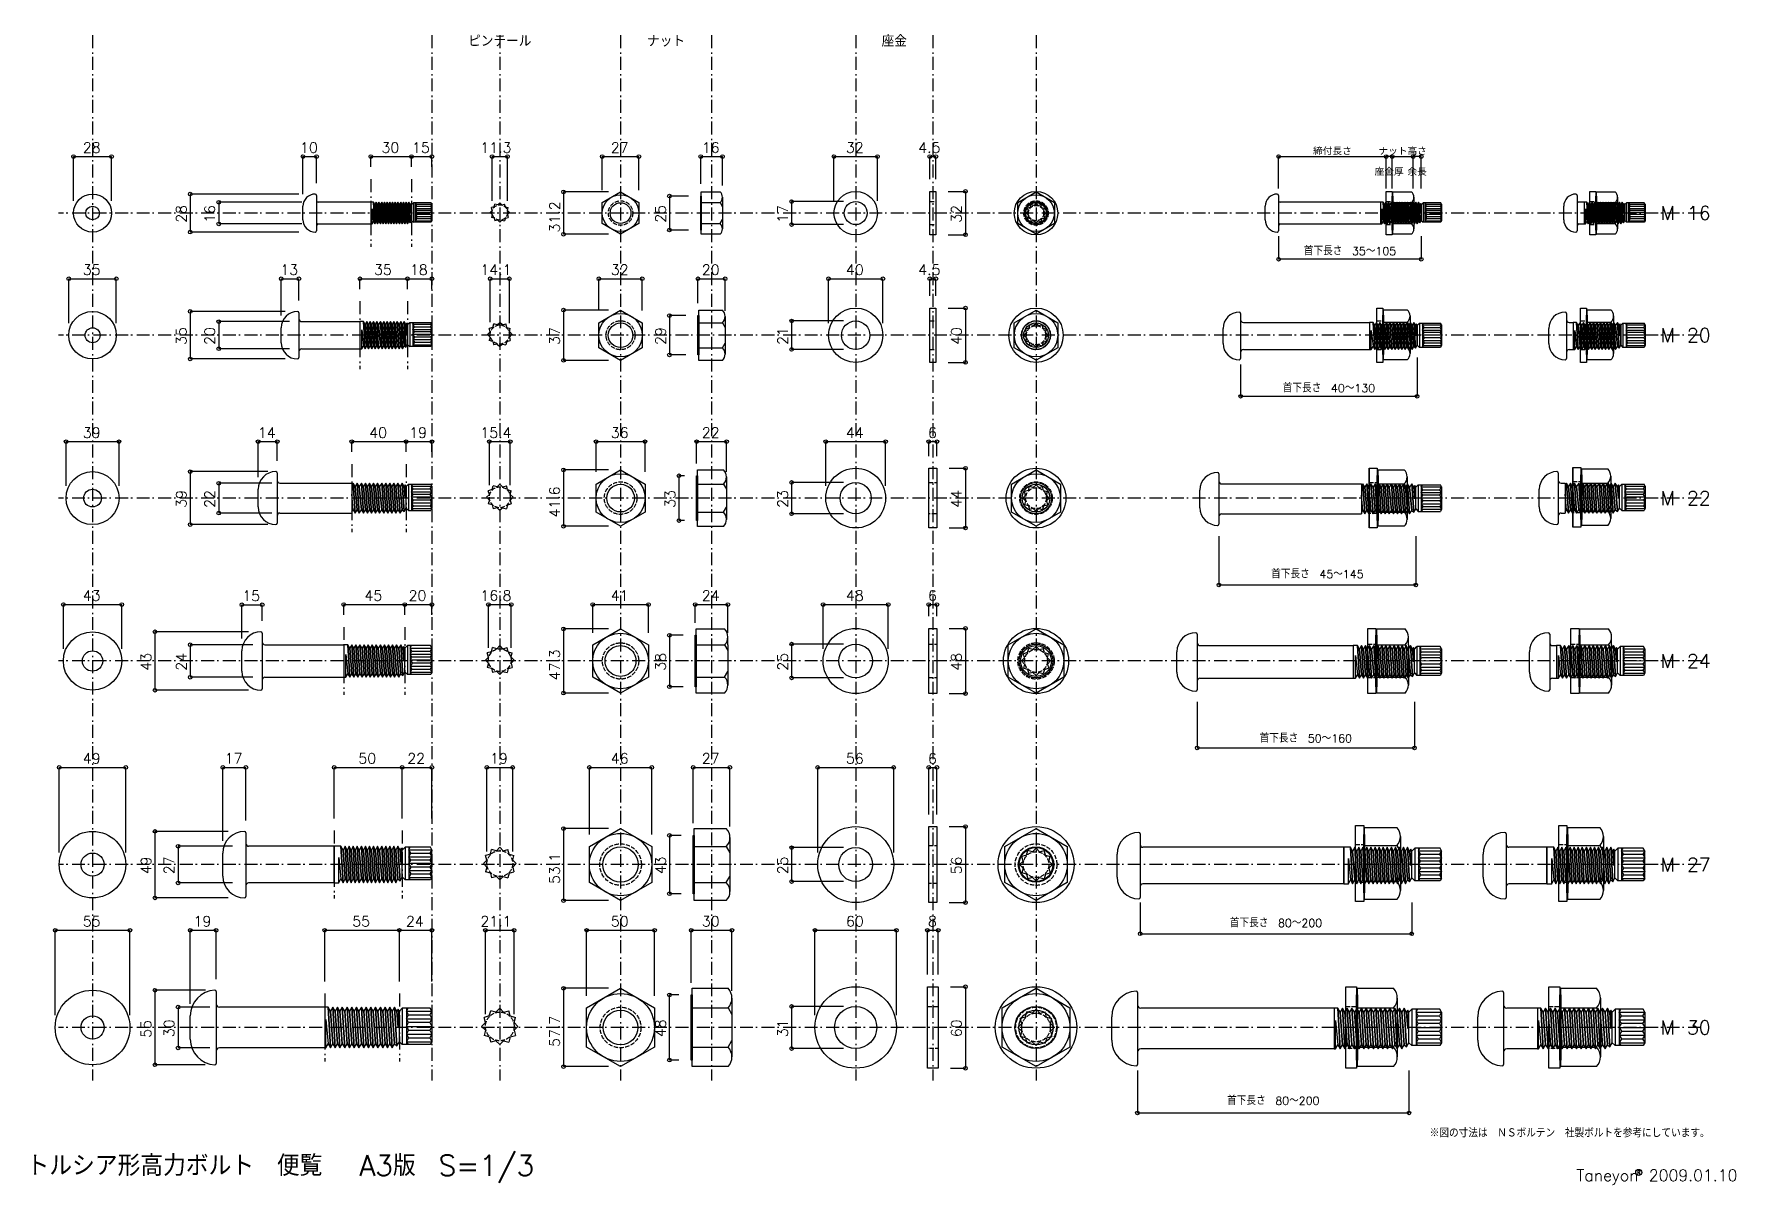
# Model space of a CAD drawing. Extents: x -653 to 601, y -564 to 284.
import ezdxf
from ezdxf.enums import TextEntityAlignment as Align

# ---------------------------------------------------------------- set-up
doc = ezdxf.new("R2010")
doc.units = 0
doc.header["$LTSCALE"] = 3
doc.header["$MEASUREMENT"] = 0
doc.linetypes.add('VECTORWORKS_DASH_01', pattern=[1.410767, 1.058075, -0.352692])
doc.linetypes.add('VECTORWORKS_DASH_06', pattern=[5.291538, 3.175, -1.058075, 0.352692, -0.705771])
doc.layers.add('____', color=7, linetype='CONTINUOUS')
doc.layers.add('____1', color=7, linetype='CONTINUOUS')
doc.styles.get("Standard").update_dxf_attribs({"font": 'txt', "bigfont": 'BIGFONT.SHX'})

msp = doc.modelspace()

# ---------------------------------------------------------------- texts
at = {"layer": '____', "color": 7}
for s, p in [('ピンテール', (-310, 283)), ('ナット', (-187.51795, 283)), ('座金', (-19.4162, 283))]:
    msp.add_text(s, height=8.46666, dxfattribs=at).set_placement(p, align=Align.TOP_CENTER)
for s, height, p in [('締付長さ', 5.08, (303.31875, 194.78533)), ('ナット高さ', 5.08, (355.11875, 194.78533)), ('座金厚', 5.08, (345.1375, 179.6)), ('余長', 5.08, (365.7375, 179.6)), ('首下長さ\u300035～105', 5.92666, (316.25, 121)), ('首下長さ\u300040～130', 5.92666, (300.75, 20.03716)), ('首下長さ\u300045～145', 5.92666, (292.25, -117)), ('首下長さ\u300050～160', 5.92666, (283.75, -238)), ('首下長さ\u300080～200', 5.92666, (261.75, -374)), ('首下長さ\u300080～200', 5.92666, (259.75, -504.96283))]:
    msp.add_text(s, height=height, dxfattribs=at).set_placement(p, align=Align.CENTER)
for s, height, p in [('M 16', 10.16, (563.5, 152)), ('M 20', 10.16, (563.5, 62)), ('M 22', 10.16, (563.5, -58)), ('M 24', 10.16, (563.5, -178)), ('M 27', 10.16, (563.5, -328)), ('M 30', 10.16, (563.5, -448)), ('R', 2.54, (529, -554.8011))]:
    msp.add_text(s, height=height, dxfattribs=at).set_placement(p, align=Align.MIDDLE_CENTER)
for s, height, p in [('※図の寸法は\u3000ＮＳボルテン\u3000社製ボルトを参考にしています。', 5.92666, (375.00322, -522.94131)), ('トルシア形高力ボルト\u3000便覧  A3版\u3000S=1/3', 15.24, (-658.61937, -542.13066)), ('Taneyon 2009.01.10', 8.46666, (483.12464, -552.72887))]:
    msp.add_text(s, height=height, dxfattribs=at).set_placement(p, align=Align.TOP_LEFT)
at = {"layer": '____1', "color": 7}
msp.add_text('55', height=7.62, rotation=90, dxfattribs=at).set_placement((-574.425, -455.5706), align=Align.TOP_LEFT)

# ---------------------------------------------------------------- blocks, each defined once
blk = doc.blocks.new('*G0')
at = {"layer": '____1', "color": 7}
blk.add_text('15', height=7.62, dxfattribs=at).set_placement((-339.14375, 331.025), align=Align.TOP_LEFT)
blk = doc.blocks.new('*G1')
at = {"layer": '____1', "color": 7}
blk.add_text('30', height=7.62, dxfattribs=at).set_placement((-361.64375, 331.025), align=Align.TOP_LEFT)
blk = doc.blocks.new('*G2')
at = {"layer": '____1', "color": 7}
blk.add_text('18', height=7.62, dxfattribs=at).set_placement((-340.64375, 241.025), align=Align.TOP_LEFT)
blk = doc.blocks.new('*G3')
at = {"layer": '____1', "color": 7}
blk.add_text('35', height=7.62, dxfattribs=at).set_placement((-367.14375, 241.025), align=Align.TOP_LEFT)
blk = doc.blocks.new('*G4')
at = {"layer": '____1', "color": 7}
blk.add_text('19', height=7.62, dxfattribs=at).set_placement((-341.14375, 121.025), align=Align.TOP_LEFT)
blk = doc.blocks.new('*G5')
at = {"layer": '____1', "color": 7}
blk.add_text('40', height=7.62, dxfattribs=at).set_placement((-370.64375, 121.025), align=Align.TOP_LEFT)
blk = doc.blocks.new('*G6')
at = {"layer": '____1', "color": 7}
blk.add_text('20', height=7.62, dxfattribs=at).set_placement((-341.64375, 1.025), align=Align.TOP_LEFT)
blk = doc.blocks.new('*G7')
at = {"layer": '____1', "color": 7}
blk.add_text('45', height=7.62, dxfattribs=at).set_placement((-374.14375, 1.025), align=Align.TOP_LEFT)
blk = doc.blocks.new('*G8')
at = {"layer": '____1', "color": 7}
blk.add_text('22', height=7.62, dxfattribs=at).set_placement((-342.64375, -118.975), align=Align.TOP_LEFT)
blk = doc.blocks.new('*G9')
at = {"layer": '____1', "color": 7}
blk.add_text('50', height=7.62, dxfattribs=at).set_placement((-378.64375, -118.975), align=Align.TOP_LEFT)
blk = doc.blocks.new('*G10')
at = {"layer": '____1', "color": 7}
blk.add_text('24', height=7.62, dxfattribs=at).set_placement((-343.64375, -238.975), align=Align.TOP_LEFT)
blk = doc.blocks.new('*G11')
at = {"layer": '____1', "color": 7}
blk.add_text('55', height=7.62, dxfattribs=at).set_placement((-383.14375, -238.975), align=Align.TOP_LEFT)
blk = doc.blocks.new('*G12')
at = {"layer": '____1', "color": 7}
blk.add_text('55', height=7.62, dxfattribs=at).set_placement((-581.64375, -238.975), align=Align.TOP_LEFT)
blk = doc.blocks.new('*G13')
at = {"layer": '____1', "color": 7}
blk.add_text('49', height=7.62, dxfattribs=at).set_placement((-581.64375, -118.975), align=Align.TOP_LEFT)
blk = doc.blocks.new('*G14')
at = {"layer": '____1', "color": 7}
blk.add_text('43', height=7.62, dxfattribs=at).set_placement((-581.64375, 1.025), align=Align.TOP_LEFT)
blk = doc.blocks.new('*G15')
at = {"layer": '____1', "color": 7}
blk.add_text('39', height=7.62, dxfattribs=at).set_placement((-581.64375, 121.025), align=Align.TOP_LEFT)
blk = doc.blocks.new('*G16')
at = {"layer": '____1', "color": 7}
blk.add_text('35', height=7.62, dxfattribs=at).set_placement((-581.64375, 241.025), align=Align.TOP_LEFT)
blk = doc.blocks.new('*G17')
at = {"layer": '____1', "color": 7}
blk.add_text('28', height=7.62, dxfattribs=at).set_placement((-581.64375, 331.025), align=Align.TOP_LEFT)
blk = doc.blocks.new('*G18')
at = {"layer": '____1', "color": 7}
blk.add_text('16', height=7.62, rotation=90, dxfattribs=at).set_placement((-491.925, 271.85625), align=Align.TOP_LEFT)
blk = doc.blocks.new('*G19')
at = {"layer": '____1', "color": 7}
blk.add_text('28', height=7.62, rotation=90, dxfattribs=at).set_placement((-512.925, 271.85625), align=Align.TOP_LEFT)
blk = doc.blocks.new('*G20')
at = {"layer": '____1', "color": 7}
blk.add_text('20', height=7.62, rotation=90, dxfattribs=at).set_placement((-491.925, 181.85625), align=Align.TOP_LEFT)
blk = doc.blocks.new('*G21')
at = {"layer": '____1', "color": 7}
blk.add_text('35', height=7.62, rotation=90, dxfattribs=at).set_placement((-512.925, 181.85625), align=Align.TOP_LEFT)
blk = doc.blocks.new('*G22')
at = {"layer": '____1', "color": 7}
blk.add_text('22', height=7.62, rotation=90, dxfattribs=at).set_placement((-491.925, 61.85625), align=Align.TOP_LEFT)
blk = doc.blocks.new('*G23')
at = {"layer": '____1', "color": 7}
blk.add_text('39', height=7.62, rotation=90, dxfattribs=at).set_placement((-512.925, 61.85625), align=Align.TOP_LEFT)
blk = doc.blocks.new('*G24')
at = {"layer": '____1', "color": 7}
blk.add_text('24', height=7.62, rotation=90, dxfattribs=at).set_placement((-512.925, -58.14375), align=Align.TOP_LEFT)
blk = doc.blocks.new('*G25')
at = {"layer": '____1', "color": 7}
blk.add_text('43', height=7.62, rotation=90, dxfattribs=at).set_placement((-538.925, -58.14375), align=Align.TOP_LEFT)
blk = doc.blocks.new('*G26')
at = {"layer": '____1', "color": 7}
blk.add_text('27', height=7.62, rotation=90, dxfattribs=at).set_placement((-521.925, -208.14375), align=Align.TOP_LEFT)
blk = doc.blocks.new('*G27')
at = {"layer": '____1', "color": 7}
blk.add_text('49', height=7.62, rotation=90, dxfattribs=at).set_placement((-538.925, -208.14375), align=Align.TOP_LEFT)
blk = doc.blocks.new('*G28')
at = {"layer": '____1', "color": 7}
blk.add_text('30', height=7.62, rotation=90, dxfattribs=at).set_placement((-521.925, -328.14375), align=Align.TOP_LEFT)
blk = doc.blocks.new('*G29')
at = {"layer": '____1', "color": 7}
blk.add_text('31.2', height=7.62, rotation=90, dxfattribs=at).set_placement((-237.925, 264.7125), align=Align.TOP_LEFT)
blk = doc.blocks.new('*G30')
at = {"layer": '____1', "color": 7}
blk.add_text('27', height=7.62, dxfattribs=at).set_placement((-192.67965, 331.025), align=Align.TOP_LEFT)
blk = doc.blocks.new('*G31')
at = {"layer": '____1', "color": 7}
blk.add_text('32', height=7.62, dxfattribs=at).set_placement((-192.67965, 241.025), align=Align.TOP_LEFT)
blk = doc.blocks.new('*G32')
at = {"layer": '____1', "color": 7}
blk.add_text('37', height=7.62, rotation=90, dxfattribs=at).set_placement((-237.925, 181.85625), align=Align.TOP_LEFT)
blk = doc.blocks.new('*G33')
at = {"layer": '____1', "color": 7}
blk.add_text('36', height=7.62, dxfattribs=at).set_placement((-192.67965, 121.025), align=Align.TOP_LEFT)
blk = doc.blocks.new('*G34')
at = {"layer": '____1', "color": 7}
blk.add_text('41.6', height=7.62, rotation=90, dxfattribs=at).set_placement((-237.925, 54.7125), align=Align.TOP_LEFT)
blk = doc.blocks.new('*G35')
at = {"layer": '____1', "color": 7}
blk.add_text('41', height=7.62, dxfattribs=at).set_placement((-192.67965, 1.025), align=Align.TOP_LEFT)
blk = doc.blocks.new('*G36')
at = {"layer": '____1', "color": 7}
blk.add_text('47.3', height=7.62, rotation=90, dxfattribs=at).set_placement((-237.925, -65.2875), align=Align.TOP_LEFT)
blk = doc.blocks.new('*G37')
at = {"layer": '____1', "color": 7}
blk.add_text('46', height=7.62, dxfattribs=at).set_placement((-192.67965, -118.975), align=Align.TOP_LEFT)
blk = doc.blocks.new('*G38')
at = {"layer": '____1', "color": 7}
blk.add_text('53.1', height=7.62, rotation=90, dxfattribs=at).set_placement((-237.925, -215.2875), align=Align.TOP_LEFT)
blk = doc.blocks.new('*G39')
at = {"layer": '____1', "color": 7}
blk.add_text('50', height=7.62, dxfattribs=at).set_placement((-192.67965, -238.975), align=Align.TOP_LEFT)
blk = doc.blocks.new('*G40')
at = {"layer": '____1', "color": 7}
blk.add_text('57.7', height=7.62, rotation=90, dxfattribs=at).set_placement((-237.925, -335.2875), align=Align.TOP_LEFT)
blk = doc.blocks.new('*G41')
at = {"layer": '____1', "color": 7}
blk.add_text('16', height=7.62, dxfattribs=at).set_placement((-125.65071, 331.025), align=Align.TOP_LEFT)
blk = doc.blocks.new('*G42')
at = {"layer": '____1', "color": 7}
blk.add_text('20', height=7.62, dxfattribs=at).set_placement((-125.64375, 241.025), align=Align.TOP_LEFT)
blk = doc.blocks.new('*G43')
at = {"layer": '____1', "color": 7}
blk.add_text('22', height=7.62, dxfattribs=at).set_placement((-125.64375, 121.025), align=Align.TOP_LEFT)
blk = doc.blocks.new('*G44')
at = {"layer": '____1', "color": 7}
blk.add_text('24', height=7.62, dxfattribs=at).set_placement((-125.64375, 1.025), align=Align.TOP_LEFT)
blk = doc.blocks.new('*G45')
at = {"layer": '____1', "color": 7}
blk.add_text('27', height=7.62, dxfattribs=at).set_placement((-125.66404, -118.975), align=Align.TOP_LEFT)
blk = doc.blocks.new('*G46')
at = {"layer": '____1', "color": 7}
blk.add_text('30', height=7.62, dxfattribs=at).set_placement((-125.64375, -238.975), align=Align.TOP_LEFT)
blk = doc.blocks.new('*G47')
at = {"layer": '____1', "color": 7}
blk.add_text('32', height=7.62, dxfattribs=at).set_placement((-19.47615, 331.025), align=Align.TOP_LEFT)
blk = doc.blocks.new('*G48')
at = {"layer": '____1', "color": 7}
blk.add_text('17', height=7.62, rotation=90, dxfattribs=at).set_placement((-69.925, 271.85625), align=Align.TOP_LEFT)
blk = doc.blocks.new('*G49')
at = {"layer": '____1', "color": 7}
blk.add_text('40', height=7.62, dxfattribs=at).set_placement((-19.47615, 241.025), align=Align.TOP_LEFT)
blk = doc.blocks.new('*G50')
at = {"layer": '____1', "color": 7}
blk.add_text('21', height=7.62, rotation=90, dxfattribs=at).set_placement((-69.925, 181.85625), align=Align.TOP_LEFT)
blk = doc.blocks.new('*G51')
at = {"layer": '____1', "color": 7}
blk.add_text('44', height=7.62, dxfattribs=at).set_placement((-19.47615, 121.025), align=Align.TOP_LEFT)
blk = doc.blocks.new('*G52')
at = {"layer": '____1', "color": 7}
blk.add_text('23', height=7.62, rotation=90, dxfattribs=at).set_placement((-69.925, 61.85625), align=Align.TOP_LEFT)
blk = doc.blocks.new('*G53')
at = {"layer": '____1', "color": 7}
blk.add_text('48', height=7.62, dxfattribs=at).set_placement((-19.47615, 1.025), align=Align.TOP_LEFT)
blk = doc.blocks.new('*G54')
at = {"layer": '____1', "color": 7}
blk.add_text('25', height=7.62, rotation=90, dxfattribs=at).set_placement((-69.925, -58.14375), align=Align.TOP_LEFT)
blk = doc.blocks.new('*G55')
at = {"layer": '____1', "color": 7}
blk.add_text('25', height=7.62, rotation=90, dxfattribs=at).set_placement((-69.925, -208.14375), align=Align.TOP_LEFT)
blk = doc.blocks.new('*G56')
at = {"layer": '____1', "color": 7}
blk.add_text('56', height=7.62, dxfattribs=at).set_placement((-19.47615, -118.975), align=Align.TOP_LEFT)
blk = doc.blocks.new('*G57')
at = {"layer": '____1', "color": 7}
blk.add_text('60', height=7.62, dxfattribs=at).set_placement((-19.47615, -238.975), align=Align.TOP_LEFT)
blk = doc.blocks.new('*G58')
at = {"layer": '____1', "color": 7}
blk.add_text('31', height=7.62, rotation=90, dxfattribs=at).set_placement((-69.925, -328.14375), align=Align.TOP_LEFT)
blk = doc.blocks.new('*G59')
at = {"layer": '____1', "color": 7}
blk.add_text('4.5', height=7.62, dxfattribs=at).set_placement((33.78438, 331.025), align=Align.TOP_LEFT)
blk = doc.blocks.new('*G60')
at = {"layer": '____1', "color": 7}
blk.add_text('32', height=7.62, rotation=90, dxfattribs=at).set_placement((58.075, 271.85625), align=Align.TOP_LEFT)
blk = doc.blocks.new('*G61')
at = {"layer": '____1', "color": 7}
blk.add_text('4.5', height=7.62, dxfattribs=at).set_placement((33.78438, 241.025), align=Align.TOP_LEFT)
blk = doc.blocks.new('*G62')
at = {"layer": '____1', "color": 7}
blk.add_text('40', height=7.62, rotation=90, dxfattribs=at).set_placement((58.075, 181.85625), align=Align.TOP_LEFT)
blk = doc.blocks.new('*G63')
at = {"layer": '____1', "color": 7}
blk.add_text('6', height=7.62, dxfattribs=at).set_placement((40.92813, 121.025), align=Align.TOP_LEFT)
blk = doc.blocks.new('*G64')
at = {"layer": '____1', "color": 7}
blk.add_text('44', height=7.62, rotation=90, dxfattribs=at).set_placement((58.075, 61.85625), align=Align.TOP_LEFT)
blk = doc.blocks.new('*G65')
at = {"layer": '____1', "color": 7}
blk.add_text('6', height=7.62, dxfattribs=at).set_placement((40.92813, 1.025), align=Align.TOP_LEFT)
blk = doc.blocks.new('*G66')
at = {"layer": '____1', "color": 7}
blk.add_text('48', height=7.62, rotation=90, dxfattribs=at).set_placement((58.075, -58.14375), align=Align.TOP_LEFT)
blk = doc.blocks.new('*G67')
at = {"layer": '____1', "color": 7}
blk.add_text('6', height=7.62, dxfattribs=at).set_placement((40.92813, -118.975), align=Align.TOP_LEFT)
blk = doc.blocks.new('*G68')
at = {"layer": '____1', "color": 7}
blk.add_text('56', height=7.62, rotation=90, dxfattribs=at).set_placement((58.075, -208.14375), align=Align.TOP_LEFT)
blk = doc.blocks.new('*G69')
at = {"layer": '____1', "color": 7}
blk.add_text('8', height=7.62, dxfattribs=at).set_placement((40.92813, -238.975), align=Align.TOP_LEFT)
blk = doc.blocks.new('*G70')
at = {"layer": '____1', "color": 7}
blk.add_text('60', height=7.62, rotation=90, dxfattribs=at).set_placement((58.075, -328.14375), align=Align.TOP_LEFT)
blk = doc.blocks.new('*G71')
at = {"layer": '____1', "color": 7}
blk.add_text('11.3', height=7.62, dxfattribs=at).set_placement((-288.7875, 331.025), align=Align.TOP_LEFT)
blk = doc.blocks.new('*G72')
at = {"layer": '____1', "color": 7}
blk.add_text('14.1', height=7.62, dxfattribs=at).set_placement((-288.79791, 241.025), align=Align.TOP_LEFT)
blk = doc.blocks.new('*G73')
at = {"layer": '____1', "color": 7}
blk.add_text('15.4', height=7.62, dxfattribs=at).set_placement((-288.7875, 121.025), align=Align.TOP_LEFT)
blk = doc.blocks.new('*G74')
at = {"layer": '____1', "color": 7}
blk.add_text('16.8', height=7.62, dxfattribs=at).set_placement((-288.7875, 1.025), align=Align.TOP_LEFT)
blk = doc.blocks.new('*G75')
at = {"layer": '____1', "color": 7}
blk.add_text('19', height=7.62, dxfattribs=at).set_placement((-281.64375, -118.975), align=Align.TOP_LEFT)
blk = doc.blocks.new('*G76')
at = {"layer": '____1', "color": 7}
blk.add_text('21.1', height=7.62, dxfattribs=at).set_placement((-288.7875, -238.975), align=Align.TOP_LEFT)
blk = doc.blocks.new('*G77')
at = {"layer": '____1', "color": 7}
blk.add_text('25', height=7.62, rotation=90, dxfattribs=at).set_placement((-159.925, 271.85625), align=Align.TOP_LEFT)
blk = doc.blocks.new('*G78')
at = {"layer": '____1', "color": 7}
blk.add_text('29', height=7.62, rotation=90, dxfattribs=at).set_placement((-159.925, 181.85625), align=Align.TOP_LEFT)
blk = doc.blocks.new('*G79')
at = {"layer": '____1', "color": 7}
blk.add_text('33', height=7.62, rotation=90, dxfattribs=at).set_placement((-152.925, 61.85625), align=Align.TOP_LEFT)
blk = doc.blocks.new('*G80')
at = {"layer": '____1', "color": 7}
blk.add_text('38', height=7.62, rotation=90, dxfattribs=at).set_placement((-159.925, -58.14375), align=Align.TOP_LEFT)
blk = doc.blocks.new('*G81')
at = {"layer": '____1', "color": 7}
blk.add_text('43', height=7.62, rotation=90, dxfattribs=at).set_placement((-159.925, -208.14375), align=Align.TOP_LEFT)
blk = doc.blocks.new('*G82')
at = {"layer": '____1', "color": 7}
blk.add_text('48', height=7.62, rotation=90, dxfattribs=at).set_placement((-159.925, -328.14375), align=Align.TOP_LEFT)
blk = doc.blocks.new('*G83')
at = {"layer": '____1', "color": 7}
blk.add_text('10', height=7.62, dxfattribs=at).set_placement((-421.64375, 331.025), align=Align.TOP_LEFT)
blk = doc.blocks.new('*G84')
at = {"layer": '____1', "color": 7}
blk.add_text('13', height=7.62, dxfattribs=at).set_placement((-436.14375, 241.025), align=Align.TOP_LEFT)
blk = doc.blocks.new('*G85')
at = {"layer": '____1', "color": 7}
blk.add_text('14', height=7.62, dxfattribs=at).set_placement((-452.64375, 121.025), align=Align.TOP_LEFT)
blk = doc.blocks.new('*G86')
at = {"layer": '____1', "color": 7}
blk.add_text('15', height=7.62, dxfattribs=at).set_placement((-464.14375, 0.825), align=Align.TOP_LEFT)
blk = doc.blocks.new('*G87')
at = {"layer": '____1', "color": 7}
blk.add_text('17', height=7.62, dxfattribs=at).set_placement((-477.14375, -118.975), align=Align.TOP_LEFT)
blk = doc.blocks.new('*G88')
at = {"layer": '____1', "color": 7}
blk.add_text('19', height=7.62, dxfattribs=at).set_placement((-500.14375, -238.975), align=Align.TOP_LEFT)

# ---------------------------------------------------------------- linework, layer by layer
at = {"layer": '____', "color": 6, "linetype": 'VECTORWORKS_DASH_06'}
for p, q in [((-610, 283), (-610, -487)), ((-360, 283), (-360, -487)), ((-310, 283), (-310, -487)), ((-221.0359, 283), (-221.0359, -487)), ((-154, 283), (-154, -487)), ((-47.8324, 283), (-47.8324, -487)), ((9, 283), (9, -487)), ((85, 283), (85, -487)), ((-405, 177), (-405, 127)), ((-375, 177), (-375, 127)), ((575, 152), (-635, 152)), ((-413, 87), (-413, 37)), ((-378, 87), (-378, 37)), ((575, 62), (-635, 62)), ((-419, -33), (-419, -83)), ((-379, -33), (-379, -83)), ((575, -58), (-635, -58)), ((-425, -153), (-425, -203)), ((-380, -153), (-380, -203)), ((575, -178), (-635, -178)), ((-432, -303), (-432, -353)), ((-382, -303), (-382, -353)), ((575, -328), (-635, -328)), ((-439, -423), (-439, -473)), ((-384, -423), (-384, -473)), ((575, -448), (-635, -448))]:
    msp.add_line(p, q, dxfattribs=at)
at = {"layer": '____', "color": 4, "linetype": 'CONTINUOUS'}
msp.add_line((347.3875, 193.6), (342.8875, 193.6), dxfattribs=at)
at = {"layer": '____', "color": 7, "linetype": 'CONTINUOUS'}
for p, q in [((-445, 165), (-445, 139)), ((-161.6, 136.4), (-161.6, 167.6)), ((-161.6, 167.6), (-147.78979, 167.6)), ((-146, 163.70001), (-146, 140.3)), ((263.75, 165), (263.75, 139)), ((347.7875, 136.4), (347.7875, 167.6)), ((347.7875, 167.6), (361.59771, 167.6)), ((363.3875, 163.70001), (363.3875, 140.3)), ((483.75, 165), (483.75, 139)), ((497.7875, 136.4), (497.7875, 167.6)), ((497.7875, 167.6), (511.59771, 167.6)), ((513.3875, 163.70001), (513.3875, 140.3)), ((-455, 147), (-455, 157)), ((-445, 161.5), (-445, 142.5)), ((-445, 161.2), (-445, 142.8)), ((-405, 160), (-443.8, 160)), ((-405, 160), (-405, 144)), ((-404, 144), (-404, 155.13397)), ((-404, 155.13397), (-403, 145.73206)), ((-375.5, 152), (-376, 158.26794)), ((-375.5, 159.13397), (-375.5, 152)), ((-375, 158.26794), (-373.671, 159.59694)), ((-375, 158.26794), (-375, 146.59809)), ((-360.63983, 159.59694), (-373.671, 159.59694)), ((-373.671, 159.59694), (-373.671, 145.26909)), ((-372, 145.26908), (-372, 159.59694)), ((-372, 158.48873), (-371.36017, 159.59694)), ((-371.12593, 156.9748), (-372, 158.48873)), ((-372, 158.48873), (-360, 158.48873)), ((-372, 155.46087), (-371.12593, 156.9748)), ((-371.12593, 153.94694), (-372, 155.46087)), ((-372, 155.46087), (-360, 155.46087)), ((-372, 152.43301), (-371.12593, 153.94694)), ((-360, 152.43301), (-372, 152.43301)), ((-372, 152.43301), (-371.12593, 150.91908)), ((-371.12593, 150.91908), (-372, 149.40515)), ((-371.12593, 156.9748), (-360.87407, 156.9748)), ((-360.87407, 153.94694), (-371.12593, 153.94694)), ((-360.87407, 150.91908), (-371.12593, 150.91908)), ((-360.87407, 156.9748), (-360, 158.48873)), ((-360, 155.46087), (-360.87407, 156.9748)), ((-360.87407, 153.94694), (-360, 155.46087)), ((-360, 152.43301), (-360.87407, 153.94694)), ((-360.87407, 150.91908), (-360, 152.43301)), ((-360, 149.40515), (-360.87407, 150.91908)), ((-360, 158.48873), (-360.63983, 159.59694)), ((-360, 158.48873), (-360, 146.37729)), ((-315.65001, 153.94694), (-317.16394, 152.43302)), ((-315.65001, 150.9191), (-317.16394, 152.43302)), ((-315.65004, 150.91908), (-316.20416, 148.85105)), ((-314.13611, 156.5691), (-316.20415, 156.01495)), ((-315.65002, 153.94692), (-316.20415, 156.01495)), ((-314.13611, 156.56911), (-313.58197, 158.63713)), ((-311.51394, 158.08301), (-313.58197, 158.63713)), ((-311.51392, 158.08301), (-310, 159.59694)), ((-311.51392, 158.08301), (-310, 159.59694)), ((-308.48608, 158.08301), (-310, 159.59694)), ((-308.48608, 158.08301), (-310, 159.59694)), ((-308.4861, 158.083), (-306.41807, 158.63713)), ((-305.86392, 156.5691), (-306.41807, 158.63713)), ((-305.86391, 156.56908), (-303.79589, 156.01495)), ((-304.35002, 150.91907), (-303.79589, 148.85103)), ((-304.35001, 153.94691), (-303.79589, 156.01495)), ((-304.35001, 153.94692), (-302.83608, 152.433)), ((-304.35001, 150.91908), (-302.83608, 152.433)), ((-161.6, 159.80001), (-147.78979, 159.80001)), ((-147.78979, 159.80001), (-146, 156.7)), ((79.34999, 153.51392), (77.83606, 152)), ((79.34999, 150.48608), (77.83606, 152)), ((79.34996, 150.48606), (78.79584, 148.41803)), ((80.86389, 156.13608), (78.79585, 155.58193)), ((79.34998, 153.5139), (78.79585, 155.58193)), ((80.86389, 156.13609), (81.41803, 158.20411)), ((83.48606, 157.64999), (81.41803, 158.20411)), ((83.48608, 157.64999), (85, 159.16392)), ((83.48608, 157.64999), (85, 159.16392)), ((86.51392, 157.64999), (85, 159.16392)), ((86.51392, 157.64999), (85, 159.16392)), ((86.5139, 157.64998), (88.58193, 158.20411)), ((89.13608, 156.13608), (88.58193, 158.20411)), ((89.13609, 156.13606), (91.20411, 155.58193)), ((90.64998, 150.48605), (91.20411, 148.41801)), ((90.64999, 153.51389), (91.20411, 155.58193)), ((90.64999, 153.5139), (92.16392, 151.99998)), ((90.64999, 150.48606), (92.16392, 151.99998)), ((253.75, 147), (253.75, 157)), ((263.75, 161.5), (263.75, 142.5)), ((263.75, 161.2), (263.75, 142.8)), ((338.75, 160), (264.95, 160)), ((338.75, 160), (338.75, 144)), ((339.75, 144), (339.75, 155.13397)), ((339.75, 155.13397), (340.75, 145.73206)), ((347.7875, 159.80001), (361.59771, 159.80001)), ((361.59771, 159.80001), (363.3875, 156.7)), ((368.25, 152), (367.75, 158.26794)), ((368.25, 159.13397), (368.25, 152)), ((368.75, 158.26794), (370.079, 159.59694)), ((368.75, 158.26794), (368.75, 146.59809)), ((383.11017, 159.59694), (370.079, 159.59694)), ((370.079, 159.59694), (370.079, 145.26909)), ((371.75, 145.26908), (371.75, 159.59694)), ((371.75, 158.48873), (372.38983, 159.59694)), ((372.62407, 156.9748), (371.75, 158.48873)), ((371.75, 158.48873), (383.75, 158.48873)), ((371.75, 155.46087), (372.62407, 156.9748)), ((372.62407, 153.94694), (371.75, 155.46087)), ((371.75, 155.46087), (383.75, 155.46087)), ((371.75, 152.43301), (372.62407, 153.94694)), ((383.75, 152.43301), (371.75, 152.43301)), ((371.75, 152.43301), (372.62407, 150.91908)), ((372.62407, 150.91908), (371.75, 149.40515)), ((372.62407, 156.9748), (382.87593, 156.9748)), ((382.87593, 153.94694), (372.62407, 153.94694)), ((382.87593, 150.91908), (372.62407, 150.91908)), ((382.87593, 156.9748), (383.75, 158.48873)), ((383.75, 155.46087), (382.87593, 156.9748)), ((382.87593, 153.94694), (383.75, 155.46087)), ((383.75, 152.43301), (382.87593, 153.94694)), ((382.87593, 150.91908), (383.75, 152.43301)), ((383.75, 149.40515), (382.87593, 150.91908)), ((383.75, 158.48873), (383.11017, 159.59694)), ((383.75, 158.48873), (383.75, 146.37729)), ((473.75, 147), (473.75, 157)), ((483.75, 161.5), (483.75, 142.5)), ((483.75, 161.2), (483.75, 142.8)), ((488.75, 160), (484.95, 160)), ((488.75, 160), (488.75, 144)), ((489.75, 144), (489.75, 155.13397)), ((489.75, 155.13397), (490.75, 145.73206)), ((497.7875, 159.80001), (511.59771, 159.80001)), ((511.59771, 159.80001), (513.3875, 156.7)), ((518.25, 152), (517.75, 158.26794)), ((518.25, 159.13397), (518.25, 152)), ((518.75, 158.26794), (520.079, 159.59694)), ((518.75, 158.26794), (518.75, 146.59809)), ((533.11017, 159.59694), (520.079, 159.59694)), ((520.079, 159.59694), (520.079, 145.26909)), ((521.75, 145.26908), (521.75, 159.59694)), ((521.75, 158.48873), (522.38983, 159.59694)), ((522.62407, 156.9748), (521.75, 158.48873)), ((521.75, 158.48873), (533.75, 158.48873)), ((521.75, 155.46087), (522.62407, 156.9748)), ((522.62407, 153.94694), (521.75, 155.46087)), ((521.75, 155.46087), (533.75, 155.46087)), ((521.75, 152.43301), (522.62407, 153.94694)), ((533.75, 152.43301), (521.75, 152.43301)), ((521.75, 152.43301), (522.62407, 150.91908)), ((522.62407, 150.91908), (521.75, 149.40515)), ((522.62407, 156.9748), (532.87593, 156.9748)), ((532.87593, 153.94694), (522.62407, 153.94694)), ((532.87593, 150.91908), (522.62407, 150.91908)), ((532.87593, 156.9748), (533.75, 158.48873)), ((533.75, 155.46087), (532.87593, 156.9748)), ((532.87593, 153.94694), (533.75, 155.46087)), ((533.75, 152.43301), (532.87593, 153.94694)), ((532.87593, 150.91908), (533.75, 152.43301)), ((533.75, 149.40515), (532.87593, 150.91908)), ((533.75, 158.48873), (533.11017, 159.59694)), ((533.75, 158.48873), (533.75, 146.37729)), ((-443.8, 144), (-405, 144)), ((-375, 146.59809), (-373.67099, 145.26908)), ((-360.63983, 145.26908), (-373.67099, 145.26908)), ((-372, 149.40515), (-360, 149.40515)), ((-372, 149.40515), (-371.12593, 147.89122)), ((-371.12593, 147.89122), (-372, 146.37729)), ((-372, 146.37729), (-371.403, 145.34325)), ((-372, 146.37729), (-360, 146.37729)), ((-371.12593, 147.89122), (-360.87407, 147.89122)), ((-360.87407, 147.89122), (-360, 149.40515)), ((-360, 146.37729), (-360.87407, 147.89122)), ((-360, 146.37729), (-360.63983, 145.26908)), ((-314.13612, 148.29691), (-316.20416, 148.85105)), ((-314.13612, 148.29691), (-313.58199, 146.22887)), ((-311.51395, 146.783), (-313.58199, 146.22887)), ((-311.51394, 146.78301), (-310.00002, 145.26908)), ((-308.4861, 146.78301), (-310.00002, 145.26908)), ((-308.48611, 146.78298), (-306.41807, 146.22886)), ((-305.86394, 148.2969), (-306.41807, 146.22886)), ((-305.86392, 148.2969), (-303.79589, 148.85103)), ((-161.6, 144.19999), (-147.78979, 144.19999)), ((-147.78979, 144.19999), (-146, 147.3)), ((80.86388, 147.86389), (78.79584, 148.41803)), ((80.86388, 147.86389), (81.41801, 145.79585)), ((83.48605, 146.34998), (81.41801, 145.79585)), ((83.48606, 146.34999), (84.99998, 144.83606)), ((86.5139, 146.34999), (84.99998, 144.83606)), ((86.51389, 146.34996), (88.58193, 145.79584)), ((89.13606, 147.86388), (88.58193, 145.79584)), ((89.13608, 147.86388), (91.20411, 148.41801)), ((264.95, 144), (338.75, 144)), ((347.7875, 144.19999), (361.59771, 144.19999)), ((361.59771, 144.19999), (363.3875, 147.3)), ((368.75, 146.59809), (370.07901, 145.26908)), ((383.11017, 145.26908), (370.07901, 145.26908)), ((371.75, 149.40515), (383.75, 149.40515)), ((371.75, 149.40515), (372.62407, 147.89122)), ((372.62407, 147.89122), (371.75, 146.37729)), ((371.75, 146.37729), (372.347, 145.34325)), ((371.75, 146.37729), (383.75, 146.37729)), ((372.62407, 147.89122), (382.87593, 147.89122)), ((382.87593, 147.89122), (383.75, 149.40515)), ((383.75, 146.37729), (382.87593, 147.89122)), ((383.75, 146.37729), (383.11017, 145.26908)), ((484.95, 144), (488.75, 144)), ((497.7875, 144.19999), (511.59771, 144.19999)), ((511.59771, 144.19999), (513.3875, 147.3)), ((518.75, 146.59809), (520.07901, 145.26908)), ((533.11017, 145.26908), (520.07901, 145.26908)), ((521.75, 149.40515), (533.75, 149.40515)), ((521.75, 149.40515), (522.62407, 147.89122)), ((522.62407, 147.89122), (521.75, 146.37729)), ((521.75, 146.37729), (522.347, 145.34325)), ((521.75, 146.37729), (533.75, 146.37729)), ((522.62407, 147.89122), (532.87593, 147.89122)), ((532.87593, 147.89122), (533.75, 149.40515)), ((533.75, 146.37729), (532.87593, 147.89122)), ((533.75, 146.37729), (533.11017, 145.26908)), ((-147.78979, 136.4), (-161.6, 136.4)), ((361.59771, 136.4), (347.7875, 136.4)), ((511.59771, 136.4), (497.7875, 136.4)), ((-458, 78.5), (-458, 45.5)), ((-163.5, 43.5), (-163.5, 80.5)), ((-163.5, 80.5), (-146.02073, 80.5)), ((-144, 75.8688), (-144, 52.76239)), ((235.75, 77.95872), (235.75, 44.95872)), ((341, 43.8156), (341, 80.8156)), ((341, 80.8156), (358.47927, 80.8156)), ((360.5, 76.1844), (360.5, 53.07799)), ((475.75, 77.95872), (475.75, 44.95872)), ((491, 43.8156), (491, 80.8156)), ((491, 80.8156), (508.47927, 80.8156)), ((510.5, 76.1844), (510.5, 53.07799)), ((-471, 56.5), (-471, 67.5)), ((-458, 74), (-458, 50)), ((-456, 72), (-413, 72)), ((-411.75, 52), (-411.75, 65.91746)), ((-411.75, 65.91746), (-410.5, 54.16507)), ((-378.625, 62), (-379.25, 69.83493)), ((-378.625, 70.91746), (-378.625, 62)), ((-378, 69.83492), (-376.3546, 71.48032)), ((-378, 69.83492), (-378, 55.24761)), ((-376.3546, 71.48032), (-360.79837, 71.48032)), ((-376.3546, 71.48032), (-376.3546, 53.6022)), ((-374, 71.48032), (-374, 53.6022)), ((-374, 70.0975), (-373.20163, 71.48032)), ((-372.90935, 68.20844), (-374, 70.0975)), ((-374, 70.0975), (-360, 70.0975)), ((-374, 66.31938), (-372.90935, 68.20844)), ((-372.90935, 64.43032), (-374, 66.31938)), ((-374, 66.31938), (-360, 66.31938)), ((-374, 62.54126), (-372.90935, 64.43032)), ((-372.90935, 68.20844), (-361.09065, 68.20844)), ((-361.09065, 64.43032), (-372.90935, 64.43032)), ((-361.09065, 68.20844), (-360, 70.0975)), ((-360, 66.31938), (-361.09065, 68.20844)), ((-361.09065, 64.43032), (-360, 66.31938)), ((-360, 62.54126), (-361.09065, 64.43032)), ((-360, 70.0975), (-360.79837, 71.48032)), ((-360, 70.0975), (-360, 54.98506)), ((-317.05001, 64.43032), (-318.93907, 62.54127)), ((-315.16098, 67.70222), (-317.74146, 67.01076)), ((-317.05002, 64.4303), (-317.74146, 67.01076)), ((-315.16098, 67.70223), (-314.46954, 70.28268)), ((-311.88907, 69.59126), (-314.46954, 70.28268)), ((-311.88905, 69.59126), (-310, 71.48032)), ((-311.88905, 69.59126), (-310, 71.48032)), ((-308.11095, 69.59126), (-310, 71.48032)), ((-308.11095, 69.59126), (-310, 71.48032)), ((-308.11097, 69.59125), (-305.53051, 70.28268)), ((-304.83905, 67.70222), (-305.53051, 70.28268)), ((-304.83904, 67.7022), (-302.25859, 67.01076)), ((-302.95001, 64.43029), (-302.25859, 67.01076)), ((-302.95001, 64.4303), (-301.06095, 62.54125)), ((-163.5, 71.2376), (-146.02073, 71.2376)), ((-146.02073, 71.2376), (-144, 67.73759)), ((77.94999, 63.88905), (76.06093, 62)), ((79.83902, 67.16095), (77.25854, 66.46949)), ((77.94998, 63.88903), (77.25854, 66.46949)), ((79.83902, 67.16096), (80.53046, 69.74141)), ((83.11093, 69.04999), (80.53046, 69.74141)), ((83.11095, 69.04999), (85, 70.93905)), ((83.11095, 69.04999), (85, 70.93905)), ((86.88905, 69.04999), (85, 70.93905)), ((86.88905, 69.04999), (85, 70.93905)), ((86.88903, 69.04998), (89.46949, 69.74141)), ((90.16095, 67.16095), (89.46949, 69.74141)), ((90.16096, 67.16093), (92.74141, 66.46949)), ((92.04999, 63.88902), (92.74141, 66.46949)), ((92.04999, 63.88903), (93.93905, 61.99998)), ((222.75, 55.95872), (222.75, 66.95872)), ((235.75, 73.45872), (235.75, 49.45872)), ((237.75, 71.45872), (330.75, 71.45872)), ((332, 51.45872), (332, 65.37618)), ((332, 65.37618), (333.25, 53.62379)), ((341, 71.5532), (358.47927, 71.5532)), ((358.47927, 71.5532), (360.5, 68.05319)), ((365.125, 61.45872), (364.5, 69.29365)), ((365.125, 70.37618), (365.125, 61.45872)), ((365.75, 69.29364), (367.3954, 70.93904)), ((365.75, 69.29364), (365.75, 54.70633)), ((367.3954, 70.93904), (382.95163, 70.93904)), ((367.3954, 70.93904), (367.3954, 53.06092)), ((369.75, 70.93904), (369.75, 53.06092)), ((369.75, 69.55622), (370.54837, 70.93904)), ((370.84065, 67.66716), (369.75, 69.55622)), ((369.75, 69.55622), (383.75, 69.55622)), ((369.75, 65.7781), (370.84065, 67.66716)), ((370.84065, 63.88904), (369.75, 65.7781)), ((369.75, 65.7781), (383.75, 65.7781)), ((369.75, 61.99998), (370.84065, 63.88904)), ((370.84065, 67.66716), (382.65935, 67.66716)), ((382.65935, 63.88904), (370.84065, 63.88904)), ((382.65935, 67.66716), (383.75, 69.55622)), ((383.75, 65.7781), (382.65935, 67.66716)), ((382.65935, 63.88904), (383.75, 65.7781)), ((383.75, 61.99998), (382.65935, 63.88904)), ((383.75, 69.55622), (382.95163, 70.93904)), ((383.75, 69.55622), (383.75, 54.44378)), ((462.75, 55.95872), (462.75, 66.95872)), ((475.75, 73.45872), (475.75, 49.45872)), ((477.75, 71.45872), (480.75, 71.45872)), ((482, 51.45872), (482, 65.37618)), ((482, 65.37618), (483.25, 53.62379)), ((491, 71.5532), (508.47927, 71.5532)), ((508.47927, 71.5532), (510.5, 68.05319)), ((515.125, 61.45872), (514.5, 69.29365)), ((515.125, 70.37618), (515.125, 61.45872)), ((515.75, 69.29364), (517.3954, 70.93904)), ((515.75, 69.29364), (515.75, 54.70633)), ((517.3954, 70.93904), (532.95163, 70.93904)), ((517.3954, 70.93904), (517.3954, 53.06092)), ((519.75, 70.93904), (519.75, 53.06092)), ((519.75, 69.55622), (520.54837, 70.93904)), ((520.84065, 67.66716), (519.75, 69.55622)), ((519.75, 69.55622), (533.75, 69.55622)), ((519.75, 65.7781), (520.84065, 67.66716)), ((520.84065, 63.88904), (519.75, 65.7781)), ((519.75, 65.7781), (533.75, 65.7781)), ((519.75, 61.99998), (520.84065, 63.88904)), ((520.84065, 67.66716), (532.65935, 67.66716)), ((532.65935, 63.88904), (520.84065, 63.88904)), ((532.65935, 67.66716), (533.75, 69.55622)), ((533.75, 65.7781), (532.65935, 67.66716)), ((532.65935, 63.88904), (533.75, 65.7781)), ((533.75, 61.99998), (532.65935, 63.88904)), ((533.75, 69.55622), (532.95163, 70.93904)), ((533.75, 69.55622), (533.75, 54.44378)), ((-456, 52), (-413, 52)), ((-378, 55.24761), (-376.35459, 53.6022)), ((-360.79839, 53.6022), (-376.35459, 53.6022)), ((-360, 62.54126), (-374, 62.54127)), ((-374, 62.54127), (-372.90936, 60.65222)), ((-372.90936, 60.65222), (-374, 58.76318)), ((-374, 58.76318), (-360, 58.76318)), ((-374, 58.76318), (-372.90935, 56.87412)), ((-372.90935, 56.87412), (-374, 54.98506)), ((-374, 54.98506), (-373.20161, 53.6022)), ((-374, 54.98506), (-360, 54.98506)), ((-361.09064, 60.65222), (-372.90936, 60.65222)), ((-372.90935, 56.87412), (-361.09065, 56.87412)), ((-360, 58.76318), (-361.09065, 56.87412)), ((-361.09065, 56.87412), (-360, 54.98506)), ((-360, 62.54127), (-361.09064, 60.65222)), ((-361.09064, 60.65222), (-360, 58.76318)), ((-360, 54.98506), (-360.79839, 53.6022)), ((-317.05001, 60.65222), (-318.93907, 62.54127)), ((-317.05005, 60.6522), (-317.74147, 58.07173)), ((-315.161, 57.38029), (-317.74147, 58.07173)), ((-315.161, 57.38029), (-314.46956, 54.79981)), ((-311.88909, 55.49125), (-314.46956, 54.79981)), ((-311.88907, 55.49126), (-310.00002, 53.6022)), ((-308.11097, 55.49126), (-310.00002, 53.6022)), ((-308.11098, 55.49122), (-305.53051, 54.7998)), ((-304.83907, 57.38027), (-305.53051, 54.7998)), ((-304.83905, 57.38027), (-302.25859, 58.07171)), ((-302.95002, 60.65218), (-302.25859, 58.07171)), ((-302.95001, 60.6522), (-301.06095, 62.54125)), ((-163.5, 52.76239), (-146.02073, 52.76239)), ((-146.02073, 52.76239), (-144, 56.2624)), ((-144, 52.76239), (-144, 48.1312)), ((77.94999, 60.11095), (76.06093, 62)), ((77.94995, 60.11093), (77.25853, 57.53046)), ((79.839, 56.83902), (77.25853, 57.53046)), ((79.839, 56.83902), (80.53044, 54.25854)), ((83.11091, 54.94998), (80.53044, 54.25854)), ((83.11093, 54.94999), (84.99998, 53.06093)), ((86.88903, 54.94999), (84.99998, 53.06093)), ((86.88902, 54.94995), (89.46949, 54.25853)), ((90.16093, 56.839), (89.46949, 54.25853)), ((90.16095, 56.839), (92.74141, 57.53044)), ((92.04998, 60.11091), (92.74141, 57.53044)), ((92.04999, 60.11093), (93.93905, 61.99998)), ((237.75, 51.45872), (330.75, 51.45872)), ((341, 53.07799), (358.47927, 53.07799)), ((358.47927, 53.07799), (360.5, 56.578)), ((360.5, 53.07799), (360.5, 48.4468)), ((365.75, 54.70633), (367.39541, 53.06092)), ((382.95161, 53.06092), (367.39541, 53.06092)), ((383.75, 61.99998), (369.75, 61.99999)), ((369.75, 61.99999), (370.84064, 60.11094)), ((370.84064, 60.11094), (369.75, 58.2219)), ((369.75, 58.2219), (383.75, 58.2219)), ((369.75, 58.2219), (370.84065, 56.33284)), ((370.84065, 56.33284), (369.75, 54.44378)), ((369.75, 54.44378), (370.54839, 53.06092)), ((369.75, 54.44378), (383.75, 54.44378)), ((382.65936, 60.11094), (370.84064, 60.11094)), ((370.84065, 56.33284), (382.65935, 56.33284)), ((383.75, 58.2219), (382.65935, 56.33284)), ((382.65935, 56.33284), (383.75, 54.44378)), ((383.75, 61.99999), (382.65936, 60.11094)), ((382.65936, 60.11094), (383.75, 58.2219)), ((383.75, 54.44378), (382.95161, 53.06092)), ((477.75, 51.45872), (480.75, 51.45872)), ((491, 53.07799), (508.47927, 53.07799)), ((508.47927, 53.07799), (510.5, 56.578)), ((510.5, 53.07799), (510.5, 48.4468)), ((515.75, 54.70633), (517.39541, 53.06092)), ((532.95161, 53.06092), (517.39541, 53.06092)), ((533.75, 61.99998), (519.75, 61.99999)), ((519.75, 61.99999), (520.84064, 60.11094)), ((520.84064, 60.11094), (519.75, 58.2219)), ((519.75, 58.2219), (533.75, 58.2219)), ((519.75, 58.2219), (520.84065, 56.33284)), ((520.84065, 56.33284), (519.75, 54.44378)), ((519.75, 54.44378), (520.54839, 53.06092)), ((519.75, 54.44378), (533.75, 54.44378)), ((532.65936, 60.11094), (520.84064, 60.11094)), ((520.84065, 56.33284), (532.65935, 56.33284)), ((533.75, 58.2219), (532.65935, 56.33284)), ((532.65935, 56.33284), (533.75, 54.44378)), ((533.75, 61.99999), (532.65936, 60.11094)), ((532.65936, 60.11094), (533.75, 58.2219)), ((533.75, 54.44378), (532.95161, 53.06092)), ((-146.02073, 43.5), (-163.5, 43.5)), ((358.47927, 43.8156), (341, 43.8156)), ((508.47927, 43.8156), (491, 43.8156)), ((-164.4, -78.8), (-164.4, -37.2)), ((-164.4, -37.2), (-145.19393, -37.2)), ((330.3875, -35.94993), (330.3875, -79.74993)), ((336.9875, -78.74993), (336.9875, -37.14993)), ((336.9875, -37.14993), (356.19357, -37.14993)), ((480.3875, -35.35455), (480.3875, -79.15455)), ((486.9875, -78.15455), (486.9875, -36.55455)), ((486.9875, -36.55455), (506.19357, -36.55455)), ((-474, -39.5), (-474, -76.5)), ((-474, -45), (-474, -71)), ((-474, -47), (-474, -69)), ((-472, -47), (-419, -47)), ((-418, -46.99999), (-419, -48.58772)), ((-419, -47), (-419, -69)), ((-419, -47), (-419, -69)), ((-416.5, -68.99999), (-418, -46.99999)), ((-379.75, -58.00001), (-380.5, -49.3816)), ((-379.75, -48.19079), (-379.75, -58.00001)), ((-379, -49.38159), (-377.2598, -47.64139)), ((-377.2598, -47.64139), (-360.87201, -47.64139)), ((-377.2598, -47.64139), (-377.2598, -67.16785)), ((-375, -47.64139), (-375, -67.16785)), ((-375, -49.15175), (-374.12799, -47.64139)), ((-373.8088, -51.21497), (-375, -49.15175)), ((-375, -49.15175), (-360, -49.15175)), ((-361.1912, -51.21497), (-360, -49.15175)), ((-360, -49.15175), (-360.87201, -47.64139)), ((-360, -49.15175), (-360, -65.65749)), ((-315.63681, -51.76782), (-314.88162, -48.94945)), ((-312.06324, -49.70462), (-314.88162, -48.94945)), ((-312.06322, -49.70462), (-310, -47.64139)), ((-312.06322, -49.70462), (-310, -47.64139)), ((-307.93678, -49.70462), (-310, -47.64139)), ((-307.93678, -49.70462), (-310, -47.64139)), ((-307.9368, -49.70463), (-305.11843, -48.94945)), ((-304.36322, -51.76783), (-305.11843, -48.94945)), ((-164.4, -47.60769), (-145.19393, -47.60769)), ((-145.19393, -47.60769), (-143, -51.40769)), ((-143, -42.40384), (-143, -73.69629)), ((79.36319, -52.36321), (80.11838, -49.54484)), ((82.93676, -50.30001), (80.11838, -49.54484)), ((82.93678, -50.30001), (85, -48.23678)), ((82.93678, -50.30001), (85, -48.23678)), ((87.06322, -50.30001), (85, -48.23678)), ((87.06322, -50.30001), (85, -48.23678)), ((87.0632, -50.30002), (89.88157, -49.54484)), ((90.63678, -52.36322), (89.88157, -49.54484)), ((219.75, -40.09538), (219.75, -77.09538)), ((219.75, -45.59538), (219.75, -71.59538)), ((219.75, -47.59538), (219.75, -69.59538)), ((221.75, -47.59538), (324.75, -47.59538)), ((325.75, -47.59537), (324.75, -49.1831)), ((324.75, -47.59538), (324.75, -69.59538)), ((324.75, -47.59538), (324.75, -69.59538)), ((327.25, -69.59537), (325.75, -47.59537)), ((336.9875, -47.55762), (356.19357, -47.55762)), ((356.19357, -47.55762), (358.3875, -51.35762)), ((358.3875, -42.35377), (358.3875, -73.64622)), ((364, -58.59539), (363.25, -49.97698)), ((364, -48.78617), (364, -58.59539)), ((364.75, -49.97697), (366.4902, -48.23677)), ((366.4902, -48.23677), (382.87799, -48.23677)), ((366.4902, -48.23677), (366.4902, -67.76323)), ((368.75, -48.23677), (368.75, -67.76323)), ((368.75, -49.74713), (369.62201, -48.23677)), ((369.9412, -51.81035), (368.75, -49.74713)), ((368.75, -49.74713), (383.75, -49.74713)), ((382.5588, -51.81035), (383.75, -49.74713)), ((383.75, -49.74713), (382.87799, -48.23677)), ((383.75, -49.74713), (383.75, -66.25287)), ((469.75, -39.5), (469.75, -76.5)), ((469.75, -45), (469.75, -71)), ((469.75, -47), (469.75, -69)), ((471.75, -47), (474.75, -47)), ((475.75, -46.99999), (474.75, -48.58772)), ((474.75, -47), (474.75, -69)), ((474.75, -47), (474.75, -69)), ((477.25, -68.99999), (475.75, -46.99999)), ((486.9875, -46.96224), (506.19357, -46.96224)), ((506.19357, -46.96224), (508.3875, -50.76224)), ((508.3875, -41.75839), (508.3875, -73.05084)), ((514, -58.00001), (513.25, -49.3816)), ((514, -48.19079), (514, -58.00001)), ((514.75, -49.38159), (516.4902, -47.64139)), ((516.4902, -47.64139), (532.87799, -47.64139)), ((516.4902, -47.64139), (516.4902, -67.16785)), ((518.75, -47.64139), (518.75, -67.16785)), ((518.75, -49.15175), (519.62201, -47.64139)), ((519.9412, -51.21497), (518.75, -49.15175)), ((518.75, -49.15175), (533.75, -49.15175)), ((532.5588, -51.21497), (533.75, -49.15175)), ((533.75, -49.15175), (532.87799, -47.64139)), ((533.75, -49.15175), (533.75, -65.65749)), ((-488, -64.5), (-488, -51.5)), ((-418, -66.6184), (-419, -55.12719)), ((-375, -53.27819), (-373.8088, -51.21497)), ((-373.8088, -55.34141), (-375, -53.27819)), ((-375, -53.27819), (-360, -53.27819)), ((-375, -57.40462), (-373.8088, -55.34141)), ((-360, -57.40462), (-375, -57.40462)), ((-375, -57.40462), (-373.8088, -59.46783)), ((-373.8088, -59.46783), (-375, -61.53105)), ((-375, -61.53105), (-373.8088, -63.59427)), ((-375, -61.53105), (-360, -61.53105)), ((-373.8088, -51.21497), (-361.1912, -51.21497)), ((-361.1912, -55.34141), (-373.8088, -55.34141)), ((-361.1912, -59.46783), (-373.8088, -59.46783)), ((-360, -53.27819), (-361.1912, -51.21497)), ((-361.1912, -55.34141), (-360, -53.27819)), ((-360, -57.40462), (-361.1912, -55.34141)), ((-360, -57.40462), (-361.1912, -59.46783)), ((-361.1912, -59.46783), (-360, -61.53105)), ((-360, -61.53105), (-361.1912, -63.59427)), ((-317.70001, -55.34139), (-319.76324, -57.40461)), ((-317.70001, -59.46783), (-319.76324, -57.40461)), ((-317.70005, -59.46785), (-318.45522, -62.28623)), ((-315.63684, -63.04142), (-318.45522, -62.28623)), ((-315.63681, -51.76783), (-318.45521, -52.52304)), ((-317.70002, -55.34141), (-318.45521, -52.52304)), ((-304.36322, -63.04145), (-301.54484, -62.28626)), ((-304.36321, -51.76785), (-301.54484, -52.52304)), ((-302.30002, -59.46787), (-301.54484, -62.28626)), ((-302.30001, -55.34142), (-301.54484, -52.52304)), ((-302.30001, -55.34141), (-300.23678, -57.40463)), ((-302.30001, -59.46785), (-300.23678, -57.40463)), ((77.29999, -55.93678), (75.23676, -58)), ((77.29999, -60.06322), (75.23676, -58)), ((77.29995, -60.06324), (76.54478, -62.88162)), ((79.36319, -52.36322), (76.54479, -53.11843)), ((77.29998, -55.9368), (76.54479, -53.11843)), ((90.63679, -52.36324), (93.45516, -53.11843)), ((92.69998, -60.06326), (93.45516, -62.88165)), ((92.69999, -55.93681), (93.45516, -53.11843)), ((92.69999, -55.9368), (94.76322, -58.00002)), ((92.69999, -60.06324), (94.76322, -58.00002)), ((205.75, -65.09538), (205.75, -52.09538)), ((325.75, -67.21378), (324.75, -55.72257)), ((368.75, -53.87357), (369.9412, -51.81035)), ((369.9412, -55.93679), (368.75, -53.87357)), ((368.75, -53.87357), (383.75, -53.87357)), ((368.75, -58), (369.9412, -55.93679)), ((383.75, -58), (368.75, -58)), ((368.75, -58), (369.9412, -60.06321)), ((369.9412, -60.06321), (368.75, -62.12643)), ((368.75, -62.12643), (369.9412, -64.18965)), ((368.75, -62.12643), (383.75, -62.12643)), ((369.9412, -51.81035), (382.5588, -51.81035)), ((382.5588, -55.93679), (369.9412, -55.93679)), ((382.5588, -60.06321), (369.9412, -60.06321)), ((383.75, -53.87357), (382.5588, -51.81035)), ((382.5588, -55.93679), (383.75, -53.87357)), ((383.75, -58), (382.5588, -55.93679)), ((383.75, -58), (382.5588, -60.06321)), ((382.5588, -60.06321), (383.75, -62.12643)), ((383.75, -62.12643), (382.5588, -64.18965)), ((455.75, -64.5), (455.75, -51.5)), ((475.75, -66.6184), (474.75, -55.12719)), ((518.75, -53.27819), (519.9412, -51.21497)), ((519.9412, -55.34141), (518.75, -53.27819)), ((518.75, -53.27819), (533.75, -53.27819)), ((518.75, -57.40462), (519.9412, -55.34141)), ((533.75, -57.40462), (518.75, -57.40462)), ((518.75, -57.40462), (519.9412, -59.46783)), ((519.9412, -59.46783), (518.75, -61.53105)), ((518.75, -61.53105), (519.9412, -63.59427)), ((518.75, -61.53105), (533.75, -61.53105)), ((519.9412, -51.21497), (532.5588, -51.21497)), ((532.5588, -55.34141), (519.9412, -55.34141)), ((532.5588, -59.46783), (519.9412, -59.46783)), ((533.75, -53.27819), (532.5588, -51.21497)), ((532.5588, -55.34141), (533.75, -53.27819)), ((533.75, -57.40462), (532.5588, -55.34141)), ((533.75, -57.40462), (532.5588, -59.46783)), ((532.5588, -59.46783), (533.75, -61.53105)), ((533.75, -61.53105), (532.5588, -63.59427)), ((-472, -69), (-419, -69)), ((-419, -68.20613), (-418, -66.6184)), ((-418, -66.6184), (-416.5, -68.99999)), ((-379, -65.42763), (-377.25978, -67.16785)), ((-377.25978, -67.16785), (-360.87201, -67.16785)), ((-373.8088, -63.59427), (-375, -65.65749)), ((-375, -65.65749), (-374.12799, -67.16785)), ((-375, -65.65749), (-360, -65.65749)), ((-373.8088, -63.59427), (-361.1912, -63.59427)), ((-361.1912, -63.59427), (-360, -65.65749)), ((-360, -65.65749), (-360.87201, -67.16785)), ((-315.63684, -63.04142), (-314.88165, -65.85982)), ((-312.06326, -65.10463), (-314.88165, -65.85982)), ((-312.06324, -65.10462), (-310.00002, -67.16785)), ((-307.9368, -65.10462), (-310.00002, -67.16785)), ((-307.93681, -65.10466), (-305.11843, -65.85983)), ((-304.36324, -63.04145), (-305.11843, -65.85983)), ((-164.4, -68.3923), (-145.19393, -68.3923)), ((-145.19393, -68.3923), (-143, -64.5923)), ((79.36316, -63.63681), (76.54478, -62.88162)), ((79.36316, -63.63681), (80.11835, -66.45521)), ((82.93674, -65.70002), (80.11835, -66.45521)), ((82.93676, -65.70001), (84.99998, -67.76324)), ((87.0632, -65.70001), (84.99998, -67.76324)), ((87.06319, -65.70005), (89.88157, -66.45522)), ((90.63676, -63.63684), (89.88157, -66.45522)), ((90.63678, -63.63684), (93.45516, -62.88165)), ((221.75, -69.59538), (324.75, -69.59538)), ((324.75, -68.80151), (325.75, -67.21378)), ((325.75, -67.21378), (327.25, -69.59537)), ((336.9875, -68.34223), (356.19357, -68.34223)), ((356.19357, -68.34223), (358.3875, -64.54223)), ((364.75, -66.02301), (366.49022, -67.76323)), ((366.49022, -67.76323), (382.87799, -67.76323)), ((369.9412, -64.18965), (368.75, -66.25287)), ((368.75, -66.25287), (369.62201, -67.76323)), ((368.75, -66.25287), (383.75, -66.25287)), ((369.9412, -64.18965), (382.5588, -64.18965)), ((382.5588, -64.18965), (383.75, -66.25287)), ((383.75, -66.25287), (382.87799, -67.76323)), ((471.75, -69), (474.75, -69)), ((474.75, -68.20613), (475.75, -66.6184)), ((475.75, -66.6184), (477.25, -68.99999)), ((486.9875, -67.74685), (506.19357, -67.74685)), ((506.19357, -67.74685), (508.3875, -63.94685)), ((514.75, -65.42763), (516.49022, -67.16785)), ((516.49022, -67.16785), (532.87799, -67.16785)), ((519.9412, -63.59427), (518.75, -65.65749)), ((518.75, -65.65749), (519.62201, -67.16785)), ((518.75, -65.65749), (533.75, -65.65749)), ((519.9412, -63.59427), (532.5588, -63.59427)), ((532.5588, -63.59427), (533.75, -65.65749)), ((533.75, -65.65749), (532.87799, -67.16785)), ((-145.19393, -78.8), (-164.4, -78.8)), ((356.19357, -78.74993), (336.9875, -78.74993)), ((506.19357, -78.15455), (486.9875, -78.15455)), ((-485, -157.5), (-485, -198.5)), ((-165.3, -201.65), (-165.3, -154.35)), ((-165.3, -154.35), (-144.396, -154.35)), ((-142, -166.175), (-142, -160.2625)), ((203.75, -158.18851), (203.75, -199.18851)), ((336.05, -201.65), (336.05, -154.35)), ((336.05, -154.35), (356.954, -154.35)), ((359.35, -166.175), (359.35, -160.2625)), ((463.40626, -158.18851), (463.40626, -199.18851)), ((485.70626, -201.65), (485.70626, -154.35)), ((485.70626, -154.35), (506.61026, -154.35)), ((509.00626, -166.175), (509.00626, -160.2625)), ((-500, -185.5), (-500, -170.5)), ((-485, -164), (-485, -192)), ((-485, -164), (-485, -192)), ((-483, -166), (-425, -166)), ((-423.5, -190), (-423.5, -173.29904)), ((-423.5, -173.29904), (-422, -187.40191)), ((-380.75, -178), (-381.5, -168.59809)), ((-380.75, -167.29904), (-380.75, -178)), ((-380, -168.59808), (-378.1016, -166.69968)), ((-361.01878, -166.69968), (-378.1016, -166.69968)), ((-378.1016, -166.69968), (-378.1016, -187.90484)), ((-376, -166.69968), (-376, -187.9233)), ((-376, -168.46425), (-374.98122, -166.69968)), ((-374.72301, -170.67606), (-376, -168.46425)), ((-376, -168.46425), (-360, -168.46425)), ((-376, -172.88787), (-374.72301, -170.67606)), ((-374.72301, -175.09968), (-376, -172.88787)), ((-376, -172.88787), (-360, -172.88787)), ((-376, -177.31149), (-374.72301, -175.09968)), ((-374.72301, -170.67606), (-361.27699, -170.67606)), ((-361.27699, -175.09968), (-374.72301, -175.09968)), ((-360, -168.46425), (-361.27699, -170.67606)), ((-361.27699, -170.67606), (-360, -172.88787)), ((-360, -172.88787), (-361.27699, -175.09968)), ((-361.27699, -175.09968), (-360, -177.31149)), ((-360, -168.46425), (-361.01878, -166.69968)), ((-360, -168.46425), (-360, -186.31462)), ((-318.40001, -175.09968), (-320.65081, -177.35047)), ((-316.14925, -171.20125), (-319.22386, -172.02512)), ((-318.40002, -175.09971), (-319.22386, -172.02512)), ((-316.14925, -171.20124), (-315.3254, -168.12666)), ((-312.25081, -168.95048), (-315.3254, -168.12666)), ((-312.25078, -168.95048), (-310, -166.69968)), ((-312.25078, -168.95048), (-310, -166.69968)), ((-307.74921, -168.95048), (-310, -166.69968)), ((-307.74921, -168.95048), (-310, -166.69968)), ((-307.74924, -168.95049), (-304.67465, -168.12666)), ((-303.85078, -171.20125), (-304.67465, -168.12666)), ((-303.85077, -171.20128), (-300.77619, -172.02512)), ((-301.60001, -175.09972), (-300.77619, -172.02512)), ((-301.60001, -175.09971), (-299.34921, -177.35049)), ((-165.3, -166.175), (-144.396, -166.175)), ((-144.396, -166.175), (-142, -170.32499)), ((-142, -166.175), (-142, -189.825)), ((78.85075, -171.85078), (75.77614, -172.67465)), ((76.59998, -175.74924), (75.77614, -172.67465)), ((78.85075, -171.85077), (79.6746, -168.77619)), ((82.74919, -169.60001), (79.6746, -168.77619)), ((82.74922, -169.60001), (85, -167.34921)), ((82.74922, -169.60001), (85, -167.34921)), ((87.25079, -169.60001), (85, -167.34921)), ((87.25079, -169.60001), (85, -167.34921)), ((87.25076, -169.60002), (90.32535, -168.77619)), ((91.14922, -171.85078), (90.32535, -168.77619)), ((91.14923, -171.85081), (94.22381, -172.67465)), ((93.39999, -175.74925), (94.22381, -172.67465)), ((188.75, -186.18851), (188.75, -171.18851)), ((203.75, -164.68851), (203.75, -192.68851)), ((203.75, -164.68851), (203.75, -192.68851)), ((205.75, -166.68851), (318.75, -166.68851)), ((320.25, -190.68851), (320.25, -173.98755)), ((320.25, -173.98755), (321.75, -188.09042)), ((336.05, -166.175), (356.954, -166.175)), ((356.954, -166.175), (359.35, -170.32499)), ((359.35, -166.175), (359.35, -189.825)), ((363, -178.68851), (362.25, -169.2866)), ((363, -167.98755), (363, -178.68851)), ((363.75, -169.28659), (365.6484, -167.38819)), ((382.73122, -167.38819), (365.6484, -167.38819)), ((365.6484, -167.38819), (365.6484, -188.59335)), ((367.75, -167.38819), (367.75, -188.61181)), ((367.75, -169.15276), (368.76878, -167.38819)), ((369.02699, -171.36457), (367.75, -169.15276)), ((367.75, -169.15276), (383.75, -169.15276)), ((367.75, -173.57638), (369.02699, -171.36457)), ((369.02699, -175.78819), (367.75, -173.57638)), ((367.75, -173.57638), (383.75, -173.57638)), ((369.02699, -171.36457), (382.47301, -171.36457)), ((383.75, -169.15276), (382.47301, -171.36457)), ((382.47301, -171.36457), (383.75, -173.57638)), ((383.75, -173.57638), (382.47301, -175.78819)), ((383.75, -169.15276), (382.73122, -167.38819)), ((383.75, -169.15276), (383.75, -187.00313)), ((448.40626, -186.18851), (448.40626, -171.18851)), ((463.40626, -164.68851), (463.40626, -192.68851)), ((463.40626, -164.68851), (463.40626, -192.68851)), ((465.40626, -166.68851), (468.40626, -166.68851)), ((469.90626, -190.68851), (469.90626, -173.98755)), ((469.90626, -173.98755), (471.40626, -188.09042)), ((485.70626, -166.175), (506.61026, -166.175)), ((506.61026, -166.175), (509.00626, -170.32499)), ((509.00626, -166.175), (509.00626, -189.825)), ((512.65626, -178.68851), (511.90626, -169.2866)), ((512.65626, -167.98755), (512.65626, -178.68851)), ((513.40626, -169.28659), (515.30466, -167.38819)), ((532.38748, -167.38819), (515.30466, -167.38819)), ((515.30466, -167.38819), (515.30466, -188.59335)), ((517.40626, -167.38819), (517.40626, -188.61181)), ((517.40626, -169.15276), (518.42504, -167.38819)), ((518.68325, -171.36457), (517.40626, -169.15276)), ((517.40626, -169.15276), (533.40626, -169.15276)), ((517.40626, -173.57638), (518.68325, -171.36457)), ((518.68325, -175.78819), (517.40626, -173.57638)), ((517.40626, -173.57638), (533.40626, -173.57638)), ((518.68325, -171.36457), (532.12927, -171.36457)), ((533.40626, -169.15276), (532.12927, -171.36457)), ((532.12927, -171.36457), (533.40626, -173.57638)), ((533.40626, -173.57638), (532.12927, -175.78819)), ((533.40626, -169.15276), (532.38748, -167.38819)), ((533.40626, -169.15276), (533.40626, -187.00313)), ((-380, -186.10286), (-378.1016, -187.90484)), ((-360.91811, -187.90484), (-378.1016, -187.90484)), ((-360, -177.35047), (-376, -177.31149)), ((-376, -177.31149), (-374.67801, -179.60125)), ((-374.67801, -179.60125), (-376, -181.891)), ((-376, -181.891), (-374.72301, -184.10281)), ((-376, -181.891), (-360, -181.891)), ((-374.72301, -184.10281), (-376, -186.31462)), ((-376, -186.31462), (-375.07147, -187.92288)), ((-376, -186.31462), (-360, -186.31462)), ((-374.72301, -184.10281), (-361.27699, -184.10281)), ((-361.29949, -179.60125), (-374.67801, -179.60125)), ((-360, -177.35047), (-361.29949, -179.60125)), ((-361.29949, -179.60125), (-359.9775, -181.891)), ((-360, -181.891), (-361.27699, -184.10281)), ((-361.27699, -184.10281), (-360, -186.31462)), ((-360, -186.31462), (-360.91811, -187.90484)), ((-318.40001, -179.60125), (-320.65081, -177.35047)), ((-318.40005, -179.60128), (-319.22388, -182.67587)), ((-316.14928, -183.49972), (-319.22388, -182.67587)), ((-316.14928, -183.49972), (-315.32544, -186.57433)), ((-312.25083, -185.75049), (-315.32544, -186.57433)), ((-312.25081, -185.75048), (-310.00002, -188.00128)), ((-307.74924, -185.75048), (-310.00002, -188.00128)), ((-307.74925, -185.75052), (-304.67465, -186.57435)), ((-303.85081, -183.49975), (-304.67465, -186.57435)), ((-303.85078, -183.49975), (-300.77619, -182.67591)), ((-301.60002, -179.6013), (-300.77619, -182.67591)), ((-301.60001, -179.60128), (-299.34921, -177.35049)), ((-144.396, -189.825), (-142, -185.67501)), ((76.59999, -175.74921), (74.34919, -178)), ((76.59999, -180.25078), (74.34919, -178)), ((76.59995, -180.25081), (75.77612, -183.3254)), ((78.85072, -184.14925), (75.77612, -183.3254)), ((78.85072, -184.14925), (79.67456, -187.22386)), ((82.74917, -186.40002), (79.67456, -187.22386)), ((82.74919, -186.40001), (84.99998, -188.65081)), ((87.25076, -186.40001), (84.99998, -188.65081)), ((87.25075, -186.40005), (90.32535, -187.22388)), ((91.14919, -184.14928), (90.32535, -187.22388)), ((91.14922, -184.14928), (94.22381, -183.32544)), ((93.39998, -180.25083), (94.22381, -183.32544)), ((93.39999, -175.74924), (95.65079, -178.00002)), ((93.39999, -180.25081), (95.65079, -178.00002)), ((356.954, -189.825), (359.35, -185.67501)), ((363.75, -186.79137), (365.6484, -188.59335)), ((367.75, -178), (369.02699, -175.78819)), ((383.75, -178.03898), (367.75, -178)), ((367.75, -178), (369.07199, -180.28976)), ((369.07199, -180.28976), (367.75, -182.57951)), ((367.75, -182.57951), (369.02699, -184.79132)), ((367.75, -182.57951), (383.75, -182.57951)), ((369.02699, -184.79132), (367.75, -187.00313)), ((367.75, -187.00313), (368.67853, -188.61139)), ((367.75, -187.00313), (383.75, -187.00313)), ((382.47301, -175.78819), (369.02699, -175.78819)), ((369.02699, -184.79132), (382.47301, -184.79132)), ((382.45051, -180.28976), (369.07199, -180.28976)), ((383.75, -178.03898), (382.45051, -180.28976)), ((382.45051, -180.28976), (383.7725, -182.57951)), ((382.47301, -175.78819), (383.75, -178)), ((383.75, -182.57951), (382.47301, -184.79132)), ((382.47301, -184.79132), (383.75, -187.00313)), ((383.75, -187.00313), (382.83189, -188.59335)), ((506.61026, -189.825), (509.00626, -185.67501)), ((513.40626, -186.79137), (515.30466, -188.59335)), ((517.40626, -178), (518.68325, -175.78819)), ((533.40626, -178.03898), (517.40626, -178)), ((517.40626, -178), (518.72825, -180.28976)), ((518.72825, -180.28976), (517.40626, -182.57951)), ((517.40626, -182.57951), (518.68325, -184.79132)), ((517.40626, -182.57951), (533.40626, -182.57951)), ((518.68325, -184.79132), (517.40626, -187.00313)), ((517.40626, -187.00313), (518.33479, -188.61139)), ((517.40626, -187.00313), (533.40626, -187.00313)), ((532.12927, -175.78819), (518.68325, -175.78819)), ((518.68325, -184.79132), (532.12927, -184.79132)), ((532.10677, -180.28976), (518.72825, -180.28976)), ((533.40626, -178.03898), (532.10677, -180.28976)), ((532.10677, -180.28976), (533.42876, -182.57951)), ((532.12927, -175.78819), (533.40626, -178)), ((533.40626, -182.57951), (532.12927, -184.79132)), ((532.12927, -184.79132), (533.40626, -187.00313)), ((533.40626, -187.00313), (532.48815, -188.59335)), ((-483, -190), (-423.5, -190)), ((-165.3, -189.825), (-144.396, -189.825)), ((-142, -189.825), (-142, -195.7375)), ((205.75, -190.68851), (320.25, -190.68851)), ((336.05, -189.825), (356.954, -189.825)), ((359.35, -189.825), (359.35, -195.7375)), ((382.83189, -188.59335), (365.6484, -188.59335)), ((465.40626, -190.68851), (469.90626, -190.68851)), ((485.70626, -189.825), (506.61026, -189.825)), ((509.00626, -189.825), (509.00626, -195.7375)), ((532.48815, -188.59335), (515.30466, -188.59335)), ((-144.396, -201.65), (-165.3, -201.65)), ((356.954, -201.65), (336.05, -201.65)), ((506.61026, -201.65), (485.70626, -201.65)), ((327.0875, -353.75625), (327.0875, -300.65625)), ((327.0875, -300.65625), (350.76056, -300.65625)), ((476.74376, -353.75625), (476.74376, -300.65625)), ((476.74376, -300.65625), (500.41682, -300.65625)), ((-497, -304.5), (-497, -351.5)), ((-497, -312.5), (-497, -343.5)), ((-166.8, -354.55), (-166.8, -301.45)), ((-166.8, -301.45), (-143.12694, -301.45)), ((-140.5, -308.0875), (-140.5, -341.275)), ((161.75, -305.23071), (161.75, -352.23071)), ((161.75, -313.23071), (161.75, -344.23071)), ((353.3875, -307.29375), (353.3875, -340.48125)), ((431.40626, -305.23071), (431.40626, -352.23071)), ((431.40626, -313.23071), (431.40626, -344.23071)), ((503.04376, -307.29375), (503.04376, -340.48125)), ((-514, -336.5), (-514, -319.5)), ((-432, -314.5), (-495, -314.5)), ((-432, -341.5), (-432, -314.5)), ((-428.5, -341.5), (-428.5, -322.71142)), ((-428.5, -322.71142), (-427, -338.57715)), ((-382.75, -328.00001), (-383.5, -317.42286)), ((-382.75, -315.96143), (-382.75, -328.00001)), ((-382, -317.42285), (-379.8009, -315.22375)), ((-361.07582, -315.22375), (-379.8009, -315.22375)), ((-379.8009, -315.22375), (-379.8009, -339.31485)), ((-377, -315.22375), (-377, -339.31485)), ((-377, -317.08713), (-375.92418, -315.22375)), ((-375.53033, -319.63267), (-377, -317.08713)), ((-377, -317.08713), (-360, -317.08713)), ((-377, -322.17821), (-375.53033, -319.63267)), ((-375.53033, -324.72375), (-377, -322.17821)), ((-377, -322.17821), (-360, -322.17821)), ((-377, -327.2693), (-375.53033, -324.72375)), ((-375.53033, -319.63267), (-361.46967, -319.63267)), ((-361.46967, -324.72375), (-375.53033, -324.72375)), ((-360, -317.08713), (-361.46967, -319.63267)), ((-361.46967, -319.63267), (-360, -322.17821)), ((-360, -322.17821), (-361.46967, -324.72375)), ((-361.46967, -324.72375), (-360, -327.26929)), ((-360, -317.08713), (-361.07582, -315.22375)), ((-360, -337.45149), (-360, -317.08713)), ((-319.50001, -324.72375), (-322.04556, -327.26929)), ((-316.95451, -320.31481), (-320.43175, -321.24657)), ((-319.50002, -324.72379), (-320.43175, -321.24657)), ((-316.95451, -320.3148), (-316.02277, -316.8376)), ((-312.54556, -317.7693), (-316.02277, -316.8376)), ((-312.54552, -317.7693), (-310, -315.22375)), ((-312.54552, -317.7693), (-310, -315.22375)), ((-307.45446, -317.7693), (-310, -315.22375)), ((-307.45446, -317.7693), (-310, -315.22375)), ((-307.4545, -317.76931), (-303.97728, -316.8376)), ((-303.04552, -320.31481), (-303.97728, -316.8376)), ((-303.04551, -320.31485), (-299.56831, -321.24657)), ((-300.50001, -324.7238), (-299.56831, -321.24657)), ((-300.50001, -324.72379), (-297.95446, -327.26931)), ((-166.8, -314.725), (-143.12694, -314.725)), ((-143.12694, -314.725), (-140.5, -319.27499)), ((75.49999, -325.45446), (72.95444, -328)), ((78.04549, -321.04552), (74.56825, -321.97728)), ((75.49998, -325.4545), (74.56825, -321.97728)), ((78.04549, -321.04551), (78.97723, -317.56831)), ((82.45444, -318.50001), (78.97723, -317.56831)), ((82.45448, -318.50001), (85, -315.95446)), ((82.45448, -318.50001), (85, -315.95446)), ((87.54554, -318.50001), (85, -315.95446)), ((87.54554, -318.50001), (85, -315.95446)), ((87.5455, -318.50002), (91.02272, -317.56831)), ((91.95448, -321.04552), (91.02272, -317.56831)), ((91.95449, -321.04556), (95.43169, -321.97728)), ((94.49999, -325.45451), (95.43169, -321.97728)), ((94.49999, -325.4545), (97.04554, -328.00002)), ((144.75, -337.23071), (144.75, -320.23071)), ((311.75, -315.23071), (163.75, -315.23071)), ((311.75, -342.23071), (311.75, -315.23071)), ((315.25, -342.23071), (315.25, -323.44213)), ((315.25, -323.44213), (316.75, -339.30786)), ((327.0875, -313.93125), (350.76056, -313.93125)), ((350.76056, -313.93125), (353.3875, -318.48124)), ((361, -328.73072), (360.25, -318.15357)), ((361, -316.69214), (361, -328.73072)), ((361.75, -318.15356), (363.9491, -315.95446)), ((382.67418, -315.95446), (363.9491, -315.95446)), ((363.9491, -315.95446), (363.9491, -340.04556)), ((366.75, -315.95446), (366.75, -340.04556)), ((366.75, -317.81784), (367.82582, -315.95446)), ((368.21967, -320.36338), (366.75, -317.81784)), ((366.75, -317.81784), (383.75, -317.81784)), ((366.75, -322.90892), (368.21967, -320.36338)), ((368.21967, -325.45446), (366.75, -322.90892)), ((366.75, -322.90892), (383.75, -322.90892)), ((366.75, -328.00001), (368.21967, -325.45446)), ((368.21967, -320.36338), (382.28033, -320.36338)), ((382.28033, -325.45446), (368.21967, -325.45446)), ((383.75, -317.81784), (382.28033, -320.36338)), ((382.28033, -320.36338), (383.75, -322.90892)), ((383.75, -322.90892), (382.28033, -325.45446)), ((382.28033, -325.45446), (383.75, -328)), ((383.75, -317.81784), (382.67418, -315.95446)), ((383.75, -338.1822), (383.75, -317.81784)), ((414.40626, -337.23071), (414.40626, -320.23071)), ((461.40626, -315.23071), (433.40626, -315.23071)), ((461.40626, -342.23071), (461.40626, -315.23071)), ((464.90626, -342.23071), (464.90626, -323.44213)), ((464.90626, -323.44213), (466.40626, -339.30786)), ((476.74376, -313.93125), (500.41682, -313.93125)), ((500.41682, -313.93125), (503.04376, -318.48124)), ((510.65626, -328.73072), (509.90626, -318.15357)), ((510.65626, -316.69214), (510.65626, -328.73072)), ((511.40626, -318.15356), (513.60536, -315.95446)), ((532.33044, -315.95446), (513.60536, -315.95446)), ((513.60536, -315.95446), (513.60536, -340.04556)), ((516.40626, -315.95446), (516.40626, -340.04556)), ((516.40626, -317.81784), (517.48208, -315.95446)), ((517.87593, -320.36338), (516.40626, -317.81784)), ((516.40626, -317.81784), (533.40626, -317.81784)), ((516.40626, -322.90892), (517.87593, -320.36338)), ((517.87593, -325.45446), (516.40626, -322.90892)), ((516.40626, -322.90892), (533.40626, -322.90892)), ((516.40626, -328.00001), (517.87593, -325.45446)), ((517.87593, -320.36338), (531.93659, -320.36338)), ((531.93659, -325.45446), (517.87593, -325.45446)), ((533.40626, -317.81784), (531.93659, -320.36338)), ((531.93659, -320.36338), (533.40626, -322.90892)), ((533.40626, -322.90892), (531.93659, -325.45446)), ((531.93659, -325.45446), (533.40626, -328)), ((533.40626, -317.81784), (532.33044, -315.95446)), ((533.40626, -338.1822), (533.40626, -317.81784)), ((-382, -337.11573), (-379.80088, -339.31485)), ((-360, -327.26931), (-377, -327.26929)), ((-377, -327.2693), (-375.53032, -329.81485)), ((-375.53032, -329.81485), (-377, -332.36041)), ((-377, -332.36041), (-375.53033, -334.90595)), ((-377, -332.36041), (-360, -332.36041)), ((-375.53033, -334.90595), (-377, -337.45149)), ((-377, -337.45149), (-375.92419, -339.31485)), ((-377, -337.45149), (-360, -337.45149)), ((-375.53033, -334.90595), (-361.46967, -334.90595)), ((-361.46968, -329.81485), (-375.53032, -329.81485)), ((-360, -327.26929), (-361.46968, -329.81485)), ((-361.46968, -329.81485), (-360, -332.36041)), ((-360, -332.36041), (-361.46967, -334.90595)), ((-361.46967, -334.90595), (-360.26067, -337)), ((-360, -337.45149), (-361.07581, -339.31485)), ((-319.50001, -329.81481), (-322.04556, -327.26929)), ((-319.50006, -329.81485), (-320.43177, -333.29206)), ((-316.95454, -334.2238), (-320.43177, -333.29206)), ((-316.95454, -334.2238), (-316.02282, -337.70104)), ((-312.54558, -336.76931), (-316.02282, -337.70104)), ((-312.54556, -336.7693), (-310.00002, -339.31485)), ((-307.4545, -336.7693), (-310.00002, -339.31485)), ((-307.45451, -336.76935), (-303.97728, -337.70106)), ((-303.04556, -334.22383), (-303.97728, -337.70106)), ((-303.04552, -334.22383), (-299.56831, -333.29211)), ((-300.50002, -329.81487), (-299.56831, -333.29211)), ((-300.50001, -329.81485), (-297.95446, -327.26931)), ((-143.12694, -341.275), (-140.5, -336.72501)), ((75.49999, -330.54552), (72.95444, -328)), ((75.49994, -330.54556), (74.56823, -334.02277)), ((78.04546, -334.95451), (74.56823, -334.02277)), ((78.04546, -334.95451), (78.97718, -338.43175)), ((82.45442, -337.50002), (78.97718, -338.43175)), ((82.45444, -337.50001), (84.99998, -340.04556)), ((87.5455, -337.50001), (84.99998, -340.04556)), ((87.54549, -337.50006), (91.02272, -338.43177)), ((91.95444, -334.95454), (91.02272, -338.43177)), ((91.95448, -334.95454), (95.43169, -334.02282)), ((94.49998, -330.54558), (95.43169, -334.02282)), ((94.49999, -330.54556), (97.04554, -328.00002)), ((350.76056, -340.48125), (353.3875, -335.93126)), ((361.75, -337.84644), (363.94912, -340.04556)), ((383.75, -328.00002), (366.75, -328)), ((366.75, -328.00001), (368.21968, -330.54556)), ((368.21968, -330.54556), (366.75, -333.09112)), ((366.75, -333.09112), (368.21967, -335.63666)), ((366.75, -333.09112), (383.75, -333.09112)), ((368.21967, -335.63666), (366.75, -338.1822)), ((366.75, -338.1822), (367.82581, -340.04556)), ((366.75, -338.1822), (383.75, -338.1822)), ((368.21967, -335.63666), (382.28033, -335.63666)), ((382.28032, -330.54556), (368.21968, -330.54556)), ((383.75, -328), (382.28032, -330.54556)), ((382.28032, -330.54556), (383.75, -333.09112)), ((383.75, -333.09112), (382.28033, -335.63666)), ((382.28033, -335.63666), (383.48933, -337.73071)), ((383.75, -338.1822), (382.67419, -340.04556)), ((500.41682, -340.48125), (503.04376, -335.93126)), ((511.40626, -337.84644), (513.60538, -340.04556)), ((533.40626, -328.00002), (516.40626, -328)), ((516.40626, -328.00001), (517.87594, -330.54556)), ((517.87594, -330.54556), (516.40626, -333.09112)), ((516.40626, -333.09112), (517.87593, -335.63666)), ((516.40626, -333.09112), (533.40626, -333.09112)), ((517.87593, -335.63666), (516.40626, -338.1822)), ((516.40626, -338.1822), (517.48207, -340.04556)), ((516.40626, -338.1822), (533.40626, -338.1822)), ((517.87593, -335.63666), (531.93659, -335.63666)), ((531.93658, -330.54556), (517.87594, -330.54556)), ((533.40626, -328), (531.93658, -330.54556)), ((531.93658, -330.54556), (533.40626, -333.09112)), ((533.40626, -333.09112), (531.93659, -335.63666)), ((531.93659, -335.63666), (533.14559, -337.73071)), ((533.40626, -338.1822), (532.33045, -340.04556)), ((-432, -341.5), (-495, -341.5)), ((-361.07581, -339.31485), (-379.80088, -339.31485)), ((-166.8, -341.275), (-143.12694, -341.275)), ((-140.5, -341.275), (-140.5, -347.9125)), ((311.75, -342.23071), (163.75, -342.23071)), ((327.0875, -340.48125), (350.76056, -340.48125)), ((353.3875, -340.48125), (353.3875, -347.11875)), ((382.67419, -340.04556), (363.94912, -340.04556)), ((461.40626, -342.23071), (433.40626, -342.23071)), ((476.74376, -340.48125), (500.41682, -340.48125)), ((503.04376, -340.48125), (503.04376, -347.11875)), ((532.33045, -340.04556), (513.60538, -340.04556)), ((-143.12694, -354.55), (-166.8, -354.55)), ((350.76056, -353.75625), (327.0875, -353.75625)), ((500.41682, -353.75625), (476.74376, -353.75625)), ((-519, -421.5), (-519, -430.5)), ((-168.2, -476.85), (-168.2, -419.15)), ((-168.2, -419.15), (-141.80015, -419.15)), ((159.75, -422.25777), (159.75, -431.25777)), ((321.9375, -476.85), (321.9375, -419.15)), ((321.9375, -419.15), (348.33735, -419.15)), ((429.40626, -422.25777), (429.40626, -431.25777)), ((471.59376, -476.85), (471.59376, -419.15)), ((471.59376, -419.15), (497.99361, -419.15)), ((-519, -430.5), (-519, -465.5)), ((-439, -433), (-516.5, -433)), ((-439, -433), (-439, -463)), ((-384.875, -448), (-385.75, -436.0311)), ((-384.875, -434.51555), (-384.875, -448)), ((-384, -436.0311), (-381.83423, -433.86533)), ((-361.19471, -433.86533), (-381.83423, -433.86533)), ((-381.83423, -433.86533), (-381.83423, -460.61913)), ((-378.8, -433.86533), (-378.8, -460.61913)), ((-378.8, -435.93463), (-377.60529, -433.86533)), ((-377.16789, -438.76153), (-378.8, -435.93463)), ((-378.8, -435.93463), (-360, -435.93463)), ((-378.8, -441.58843), (-377.16789, -438.76153)), ((-377.16789, -438.76153), (-361.63211, -438.76153)), ((-360, -435.93463), (-361.63211, -438.76153)), ((-361.63211, -438.76153), (-360, -441.58843)), ((-360, -435.93463), (-361.19471, -433.86533)), ((-360, -435.93463), (-360, -458.54983)), ((-317.72317, -439.51907), (-316.68844, -435.65755)), ((-312.82691, -436.69223), (-316.68844, -435.65755)), ((-312.82687, -436.69223), (-310, -433.86533)), ((-312.82687, -436.69223), (-310, -433.86533)), ((-307.17311, -436.69223), (-310, -433.86533)), ((-307.17311, -436.69223), (-310, -433.86533)), ((-307.17315, -436.69224), (-303.31161, -435.65755)), ((-302.27687, -439.51909), (-303.31161, -435.65755)), ((-168.2, -433.575), (-141.80015, -433.575)), ((-141.80015, -433.575), (-139, -438.425)), ((-139, -426.3625), (-139, -469.6375)), ((77.27683, -440.27685), (78.31156, -436.41533)), ((82.17309, -437.45001), (78.31156, -436.41533)), ((82.17313, -437.45001), (85, -434.62311)), ((82.17313, -437.45001), (85, -434.62311)), ((87.82689, -437.45001), (85, -434.62311)), ((87.82689, -437.45001), (85, -434.62311)), ((87.82685, -437.45002), (91.68839, -436.41533)), ((92.72313, -440.27687), (91.68839, -436.41533)), ((159.75, -431.25777), (159.75, -466.25777)), ((304.75, -433.75777), (162.25, -433.75777)), ((304.75, -433.75777), (304.75, -463.75777)), ((321.9375, -433.575), (348.33735, -433.575)), ((348.33735, -433.575), (351.1375, -438.425)), ((351.1375, -426.3625), (351.1375, -469.6375)), ((358.875, -448.75777), (358, -436.78887)), ((358.875, -435.27332), (358.875, -448.75777)), ((359.75, -436.78887), (361.91577, -434.6231)), ((382.55529, -434.6231), (361.91577, -434.6231)), ((361.91577, -434.6231), (361.91577, -461.3769)), ((364.95, -434.6231), (364.95, -461.3769)), ((364.95, -436.6924), (366.14471, -434.6231)), ((366.58211, -439.5193), (364.95, -436.6924)), ((364.95, -436.6924), (383.75, -436.6924)), ((383.75, -436.6924), (382.11789, -439.5193)), ((383.75, -436.6924), (382.55529, -434.6231)), ((383.75, -436.6924), (383.75, -459.3076)), ((429.40626, -431.25777), (429.40626, -466.25777)), ((454.40626, -433.75777), (431.90626, -433.75777)), ((454.40626, -433.75777), (454.40626, -463.75777)), ((471.59376, -433.575), (497.99361, -433.575)), ((497.99361, -433.575), (500.79376, -438.425)), ((500.79376, -426.3625), (500.79376, -469.6375)), ((508.53126, -448.75777), (507.65626, -436.78887)), ((508.53126, -435.27332), (508.53126, -448.75777)), ((509.40626, -436.78887), (511.57203, -434.6231)), ((532.21155, -434.6231), (511.57203, -434.6231)), ((511.57203, -434.6231), (511.57203, -461.3769)), ((514.60626, -434.6231), (514.60626, -461.3769)), ((514.60626, -436.6924), (515.80097, -434.6231)), ((516.23837, -439.5193), (514.60626, -436.6924)), ((514.60626, -436.6924), (533.40626, -436.6924)), ((533.40626, -436.6924), (531.77415, -439.5193)), ((533.40626, -436.6924), (532.21155, -434.6231)), ((533.40626, -436.6924), (533.40626, -459.3076)), ((-538, -456.5), (-538, -439.5)), ((-438.25, -463), (-438.25, -442.01555)), ((-438.25, -442.01555), (-436.5, -459.96889)), ((-377.16789, -444.41533), (-378.8, -441.58843)), ((-378.8, -441.58843), (-360, -441.58843)), ((-378.8, -447.24223), (-377.16789, -444.41533)), ((-378.8, -447.24223), (-360, -447.24223)), ((-378.8, -447.24223), (-377.16789, -450.06913)), ((-377.16789, -450.06913), (-378.8, -452.89603)), ((-361.63211, -444.41533), (-377.16789, -444.41533)), ((-377.16789, -450.06913), (-361.63211, -450.06913)), ((-360, -441.58843), (-361.63211, -444.41533)), ((-361.63211, -444.41533), (-360, -447.24223)), ((-360, -447.24223), (-361.63211, -450.06913)), ((-361.63211, -450.06913), (-360, -452.89603)), ((-320.55001, -444.41533), (-323.37691, -447.24222)), ((-320.55001, -450.06909), (-323.37691, -447.24222)), ((-320.55007, -450.06913), (-321.58475, -453.93066)), ((-317.72317, -439.51909), (-321.58473, -440.55383)), ((-320.55002, -444.41537), (-321.58473, -440.55383)), ((-302.27685, -439.51913), (-298.41533, -440.55383)), ((-299.45002, -450.06915), (-298.41533, -453.93072)), ((-299.45001, -444.41539), (-298.41533, -440.55383)), ((-299.45001, -444.41537), (-296.62311, -447.24224)), ((-299.45001, -450.06913), (-296.62311, -447.24224)), ((74.44999, -445.17311), (71.62309, -448)), ((74.44999, -450.82687), (71.62309, -448)), ((74.44993, -450.82691), (73.41525, -454.68844)), ((77.27683, -440.27687), (73.41527, -441.31161)), ((74.44998, -445.17315), (73.41527, -441.31161)), ((92.72315, -440.27691), (96.58467, -441.31161)), ((95.54998, -450.82693), (96.58467, -454.6885)), ((95.54999, -445.17317), (96.58467, -441.31161)), ((95.54999, -445.17315), (98.37689, -448.00002)), ((95.54999, -450.82691), (98.37689, -448.00002)), ((140.75, -457.25777), (140.75, -440.25777)), ((305.5, -463.75777), (305.5, -442.77332)), ((305.5, -442.77332), (307.25, -460.72666)), ((364.95, -442.3462), (366.58211, -439.5193)), ((366.58211, -445.1731), (364.95, -442.3462)), ((364.95, -442.3462), (383.75, -442.3462)), ((364.95, -448), (366.58211, -445.1731)), ((364.95, -448), (383.75, -448)), ((364.95, -448), (366.58211, -450.8269)), ((366.58211, -450.8269), (364.95, -453.6538)), ((366.58211, -439.5193), (382.11789, -439.5193)), ((382.11789, -445.1731), (366.58211, -445.1731)), ((366.58211, -450.8269), (382.11789, -450.8269)), ((382.11789, -439.5193), (383.75, -442.3462)), ((383.75, -442.3462), (382.11789, -445.1731)), ((382.11789, -445.1731), (383.75, -448)), ((383.75, -448), (382.11789, -450.8269)), ((382.11789, -450.8269), (383.75, -453.6538)), ((410.40626, -457.25777), (410.40626, -440.25777)), ((455.15626, -463.75777), (455.15626, -442.77332)), ((455.15626, -442.77332), (456.90626, -460.72666)), ((514.60626, -442.3462), (516.23837, -439.5193)), ((516.23837, -445.1731), (514.60626, -442.3462)), ((514.60626, -442.3462), (533.40626, -442.3462)), ((514.60626, -448), (516.23837, -445.1731)), ((514.60626, -448), (533.40626, -448)), ((514.60626, -448), (516.23837, -450.8269)), ((516.23837, -450.8269), (514.60626, -453.6538)), ((516.23837, -439.5193), (531.77415, -439.5193)), ((531.77415, -445.1731), (516.23837, -445.1731)), ((516.23837, -450.8269), (531.77415, -450.8269)), ((531.77415, -439.5193), (533.40626, -442.3462)), ((533.40626, -442.3462), (531.77415, -445.1731)), ((531.77415, -445.1731), (533.40626, -448)), ((533.40626, -448), (531.77415, -450.8269)), ((531.77415, -450.8269), (533.40626, -453.6538)), ((-439, -463), (-516.5, -463)), ((-384, -458.45334), (-381.83421, -460.61913)), ((-361.19471, -460.61913), (-381.83421, -460.61913)), ((-378.8, -452.89603), (-377.16789, -455.72293)), ((-378.8, -452.89603), (-360, -452.89603)), ((-377.16789, -455.72293), (-378.8, -458.54983)), ((-378.8, -458.54983), (-377.60529, -460.61913)), ((-378.8, -458.54983), (-360, -458.54983)), ((-377.16789, -455.72293), (-361.63211, -455.72293)), ((-360, -452.89603), (-361.63211, -455.72293)), ((-361.63211, -455.72293), (-360, -458.54983)), ((-360, -458.54983), (-361.19471, -460.61913)), ((-317.7232, -454.96539), (-321.58475, -453.93066)), ((-317.7232, -454.96539), (-316.6885, -458.82695)), ((-312.82693, -457.79224), (-316.6885, -458.82695)), ((-312.82691, -457.79223), (-310.00002, -460.61913)), ((-307.17315, -457.79223), (-310.00002, -460.61913)), ((-307.17317, -457.79229), (-303.31161, -458.82697)), ((-302.27691, -454.96542), (-303.31161, -458.82697)), ((-302.27687, -454.96542), (-298.41533, -453.93072)), ((-168.2, -462.425), (-141.80015, -462.425)), ((-141.80015, -462.425), (-139, -457.575)), ((77.2768, -455.72317), (73.41525, -454.68844)), ((77.2768, -455.72317), (78.3115, -459.58473)), ((82.17307, -458.55002), (78.3115, -459.58473)), ((82.17309, -458.55001), (84.99998, -461.37691)), ((87.82685, -458.55001), (84.99998, -461.37691)), ((87.82683, -458.55007), (91.68839, -459.58475)), ((92.72309, -455.7232), (91.68839, -459.58475)), ((92.72313, -455.7232), (96.58467, -454.6885)), ((304.75, -463.75777), (162.25, -463.75777)), ((321.9375, -462.425), (348.33735, -462.425)), ((348.33735, -462.425), (351.1375, -457.575)), ((359.75, -459.21111), (361.91579, -461.3769)), ((382.55529, -461.3769), (361.91579, -461.3769)), ((364.95, -453.6538), (366.58211, -456.4807)), ((364.95, -453.6538), (383.75, -453.6538)), ((366.58211, -456.4807), (364.95, -459.3076)), ((364.95, -459.3076), (366.14471, -461.3769)), ((364.95, -459.3076), (383.75, -459.3076)), ((366.58211, -456.4807), (382.11789, -456.4807)), ((383.75, -453.6538), (382.11789, -456.4807)), ((382.11789, -456.4807), (383.75, -459.3076)), ((383.75, -459.3076), (382.55529, -461.3769)), ((454.40626, -463.75777), (431.90626, -463.75777)), ((471.59376, -462.425), (497.99361, -462.425)), ((497.99361, -462.425), (500.79376, -457.575)), ((509.40626, -459.21111), (511.57205, -461.3769)), ((532.21155, -461.3769), (511.57205, -461.3769)), ((514.60626, -453.6538), (516.23837, -456.4807)), ((514.60626, -453.6538), (533.40626, -453.6538)), ((516.23837, -456.4807), (514.60626, -459.3076)), ((514.60626, -459.3076), (515.80097, -461.3769)), ((514.60626, -459.3076), (533.40626, -459.3076)), ((516.23837, -456.4807), (531.77415, -456.4807)), ((533.40626, -453.6538), (531.77415, -456.4807)), ((531.77415, -456.4807), (533.40626, -459.3076)), ((533.40626, -459.3076), (532.21155, -461.3769)), ((-519, -465.5), (-519, -474.5)), ((159.75, -466.25777), (159.75, -475.25777)), ((429.40626, -466.25777), (429.40626, -475.25777)), ((-141.80015, -476.85), (-168.2, -476.85)), ((348.33735, -476.85), (321.9375, -476.85)), ((497.99361, -476.85), (471.59376, -476.85))]:
    msp.add_line(p, q, dxfattribs=at)
at = {"layer": '____', "color": 7, "linetype": 'VECTORWORKS_DASH_01'}
for p, q in [((6.75, 160.5), (11.25, 160.5)), ((342.8875, 160.5), (347.3875, 160.5)), ((492.8875, 160.5), (497.3875, 160.5)), ((6.75, 143.5), (11.25, 143.5)), ((342.8875, 143.5), (347.3875, 143.5)), ((492.8875, 143.5), (497.3875, 143.5)), ((6.75, 72.5), (11.25, 72.5)), ((336, 72.5), (340.5, 72.5)), ((486, 72.5), (490.5, 72.5)), ((6.75, 51.5), (11.25, 51.5)), ((336, 51.5), (340.5, 51.5)), ((486, 51.5), (490.5, 51.5))]:
    msp.add_line(p, q, dxfattribs=at)
at = {"layer": '____', "color": 7, "linetype": 'CONTINUOUS'}
for points in [[(-221.0359, 167.6), (-221.0359, 167.6), (-207.5359, 159.80001), (-207.5359, 144.19999), (-221.0359, 136.4), (-234.5359, 144.19999), (-234.5359, 159.80001)], [(85, 167.60001), (85, 167.60001), (98.5, 159.80002), (98.5, 144.2), (85, 136.40001), (71.5, 144.2), (71.5, 159.80002)], [(-405, 144), (-404, 144), (-403, 145.73206), (-402, 144), (-403, 160), (-405, 160)], [(-401, 145.73206), (-402, 158.26794), (-403, 160), (-402, 144)], [(-400, 144), (-401, 160), (-402, 158.26794), (-401, 145.73206)], [(-399, 145.73206), (-400, 158.26794), (-401, 160), (-400, 144)], [(-398, 144), (-399, 160), (-400, 158.26794), (-399, 145.73206)], [(-397, 145.73206), (-398, 158.26794), (-399, 160), (-398, 144)], [(-396, 144), (-397, 160), (-398, 158.26794), (-397, 145.73206)], [(-395, 145.73206), (-396, 158.26794), (-397, 160), (-396, 144)], [(-394, 144), (-395, 160), (-396, 158.26794), (-395, 145.73206)], [(-393, 145.73206), (-394, 158.26794), (-395, 160), (-394, 144)], [(-392, 144), (-393, 160), (-394, 158.26794), (-393, 145.73206)], [(-391, 145.73206), (-392, 158.26794), (-393, 160), (-392, 144)], [(-390, 144), (-391, 160), (-392, 158.26794), (-391, 145.73206)], [(-389, 145.73206), (-390, 158.26794), (-391, 160), (-390, 144)], [(-388, 144), (-389, 160), (-390, 158.26794), (-389, 145.73206)], [(-387, 145.73206), (-388, 158.26794), (-389, 160), (-388, 144)], [(-386, 144), (-387, 160), (-388, 158.26794), (-387, 145.73206)], [(-385, 145.73206), (-386, 158.26794), (-387, 160), (-386, 144)], [(-384, 144), (-385, 160), (-386, 158.26794), (-385, 145.73206)], [(-383, 145.73206), (-384, 158.26794), (-385, 160), (-384, 144)], [(-382, 144), (-383, 160), (-384, 158.26794), (-383, 145.73206)], [(-381, 145.73206), (-382, 158.26794), (-383, 160), (-382, 144)], [(-380, 144), (-381, 160), (-382, 158.26794), (-381, 145.73206)], [(-379, 145.73206), (-380, 158.26794), (-381, 160), (-380, 144)], [(-378, 144), (-379, 160), (-380, 158.26794), (-379, 145.73206)], [(-377, 145.73206), (-378, 158.26794), (-379, 160), (-378, 144)], [(-376, 144.86603), (-377, 160), (-378, 158.26794), (-377, 145.73206)], [(-375, 146.59809), (-375, 158.26794), (-375.5, 159.13397), (-376, 158.26794), (-377, 160), (-376, 144.86603)], [(338.75, 144), (339.75, 144), (340.75, 145.73206), (341.75, 144), (340.75, 160), (338.75, 160)], [(342.75, 145.73206), (341.75, 158.26794), (340.75, 160), (341.75, 144)], [(343.75, 144), (342.75, 160), (341.75, 158.26794), (342.75, 145.73206)], [(344.75, 145.73206), (343.75, 158.26794), (342.75, 160), (343.75, 144)], [(345.75, 144), (344.75, 160), (343.75, 158.26794), (344.75, 145.73206)], [(346.75, 145.73206), (345.75, 158.26794), (344.75, 160), (345.75, 144)], [(347.75, 144), (346.75, 160), (345.75, 158.26794), (346.75, 145.73206)], [(348.75, 145.73206), (347.75, 158.26794), (346.75, 160), (347.75, 144)], [(349.75, 144), (348.75, 160), (347.75, 158.26794), (348.75, 145.73206)], [(350.75, 145.73206), (349.75, 158.26794), (348.75, 160), (349.75, 144)], [(351.75, 144), (350.75, 160), (349.75, 158.26794), (350.75, 145.73206)], [(352.75, 145.73206), (351.75, 158.26794), (350.75, 160), (351.75, 144)], [(353.75, 144), (352.75, 160), (351.75, 158.26794), (352.75, 145.73206)], [(354.75, 145.73206), (353.75, 158.26794), (352.75, 160), (353.75, 144)], [(355.75, 144), (354.75, 160), (353.75, 158.26794), (354.75, 145.73206)], [(356.75, 145.73206), (355.75, 158.26794), (354.75, 160), (355.75, 144)], [(357.75, 144), (356.75, 160), (355.75, 158.26794), (356.75, 145.73206)], [(358.75, 145.73206), (357.75, 158.26794), (356.75, 160), (357.75, 144)], [(359.75, 144), (358.75, 160), (357.75, 158.26794), (358.75, 145.73206)], [(360.75, 145.73206), (359.75, 158.26794), (358.75, 160), (359.75, 144)], [(361.75, 144), (360.75, 160), (359.75, 158.26794), (360.75, 145.73206)], [(362.75, 145.73206), (361.75, 158.26794), (360.75, 160), (361.75, 144)], [(363.75, 144), (362.75, 160), (361.75, 158.26794), (362.75, 145.73206)], [(364.75, 145.73206), (363.75, 158.26794), (362.75, 160), (363.75, 144)], [(365.75, 144), (364.75, 160), (363.75, 158.26794), (364.75, 145.73206)], [(366.75, 145.73206), (365.75, 158.26794), (364.75, 160), (365.75, 144)], [(367.75, 144.86603), (366.75, 160), (365.75, 158.26794), (366.75, 145.73206)], [(368.75, 146.59809), (368.75, 158.26794), (368.25, 159.13397), (367.75, 158.26794), (366.75, 160), (367.75, 144.86603)], [(488.75, 144), (489.75, 144), (490.75, 145.73206), (491.75, 144), (490.75, 160), (488.75, 160)], [(492.75, 145.73206), (491.75, 158.26794), (490.75, 160), (491.75, 144)], [(493.75, 144), (492.75, 160), (491.75, 158.26794), (492.75, 145.73206)], [(494.75, 145.73206), (493.75, 158.26794), (492.75, 160), (493.75, 144)], [(495.75, 144), (494.75, 160), (493.75, 158.26794), (494.75, 145.73206)], [(496.75, 145.73206), (495.75, 158.26794), (494.75, 160), (495.75, 144)], [(497.75, 144), (496.75, 160), (495.75, 158.26794), (496.75, 145.73206)], [(498.75, 145.73206), (497.75, 158.26794), (496.75, 160), (497.75, 144)], [(499.75, 144), (498.75, 160), (497.75, 158.26794), (498.75, 145.73206)], [(500.75, 145.73206), (499.75, 158.26794), (498.75, 160), (499.75, 144)], [(501.75, 144), (500.75, 160), (499.75, 158.26794), (500.75, 145.73206)], [(502.75, 145.73206), (501.75, 158.26794), (500.75, 160), (501.75, 144)], [(503.75, 144), (502.75, 160), (501.75, 158.26794), (502.75, 145.73206)], [(504.75, 145.73206), (503.75, 158.26794), (502.75, 160), (503.75, 144)], [(505.75, 144), (504.75, 160), (503.75, 158.26794), (504.75, 145.73206)], [(506.75, 145.73206), (505.75, 158.26794), (504.75, 160), (505.75, 144)], [(507.75, 144), (506.75, 160), (505.75, 158.26794), (506.75, 145.73206)], [(508.75, 145.73206), (507.75, 158.26794), (506.75, 160), (507.75, 144)], [(509.75, 144), (508.75, 160), (507.75, 158.26794), (508.75, 145.73206)], [(510.75, 145.73206), (509.75, 158.26794), (508.75, 160), (509.75, 144)], [(511.75, 144), (510.75, 160), (509.75, 158.26794), (510.75, 145.73206)], [(512.75, 145.73206), (511.75, 158.26794), (510.75, 160), (511.75, 144)], [(513.75, 144), (512.75, 160), (511.75, 158.26794), (512.75, 145.73206)], [(514.75, 145.73206), (513.75, 158.26794), (512.75, 160), (513.75, 144)], [(515.75, 144), (514.75, 160), (513.75, 158.26794), (514.75, 145.73206)], [(516.75, 145.73206), (515.75, 158.26794), (514.75, 160), (515.75, 144)], [(517.75, 144.86603), (516.75, 160), (515.75, 158.26794), (516.75, 145.73206)], [(518.75, 146.59809), (518.75, 158.26794), (518.25, 159.13397), (517.75, 158.26794), (516.75, 160), (517.75, 144.86603)], [(-221.0359, 43.5), (-221.0359, 43.5), (-237.0359, 52.75), (-237.0359, 71.25), (-221.0359, 80.5), (-205.0359, 71.25), (-205.0359, 52.75)], [(85, 43.52479), (85, 43.52479), (69, 52.76239), (69, 71.2376), (85, 80.4752), (101, 71.2376), (101, 52.76239)], [(-413, 52), (-411.75, 52), (-410.5, 54.16508), (-409.25, 52), (-410.5, 72), (-413, 72)], [(-408, 54.16507), (-409.25, 69.83492), (-410.5, 72), (-409.25, 52)], [(-406.75, 52), (-408, 72), (-409.25, 69.83492), (-408, 54.16507)], [(-405.5, 54.16507), (-406.75, 69.83492), (-408, 72), (-406.75, 52)], [(-404.25, 52), (-405.5, 72), (-406.75, 69.83492), (-405.5, 54.16507)], [(-403, 54.16507), (-404.25, 69.83492), (-405.5, 72), (-404.25, 52)], [(-401.75, 52), (-403, 72), (-404.25, 69.83492), (-403, 54.16507)], [(-400.5, 54.16507), (-401.75, 69.83492), (-403, 72), (-401.75, 52)], [(-399.25, 52), (-400.5, 72), (-401.75, 69.83492), (-400.5, 54.16507)], [(-398, 54.16507), (-399.25, 69.83492), (-400.5, 72), (-399.25, 52)], [(-396.75, 52), (-398, 72), (-399.25, 69.83492), (-398, 54.16507)], [(-395.5, 54.16507), (-396.75, 69.83492), (-398, 72), (-396.75, 52)], [(-394.25, 52), (-395.5, 72), (-396.75, 69.83492), (-395.5, 54.16507)], [(-393, 54.16507), (-394.25, 69.83492), (-395.5, 72), (-394.25, 52)], [(-391.75, 52), (-393, 72), (-394.25, 69.83492), (-393, 54.16507)], [(-390.5, 54.16507), (-391.75, 69.83492), (-393, 72), (-391.75, 52)], [(-389.25, 52), (-390.5, 72), (-391.75, 69.83492), (-390.5, 54.16507)], [(-388, 54.16507), (-389.25, 69.83492), (-390.5, 72), (-389.25, 52)], [(-386.75, 52), (-388, 72), (-389.25, 69.83492), (-388, 54.16507)], [(-385.5, 54.16507), (-386.75, 69.83492), (-388, 72), (-386.75, 52)], [(-384.25, 52), (-385.5, 72), (-386.75, 69.83492), (-385.5, 54.16507)], [(-383, 54.16507), (-384.25, 69.83492), (-385.5, 72), (-384.25, 52)], [(-381.75, 52), (-383, 72), (-384.25, 69.83492), (-383, 54.16507)], [(-380.5, 54.16507), (-381.75, 69.83492), (-383, 72), (-381.75, 52)], [(-379.25, 53.08254), (-380.5, 72), (-381.75, 69.83492), (-380.5, 54.16507)], [(-378, 55.24761), (-378, 69.83492), (-378.625, 70.91746), (-379.25, 69.83492), (-380.5, 72), (-379.25, 53.08254)], [(330.75, 51.45872), (332, 51.45872), (333.25, 53.6238), (334.5, 51.45872), (333.25, 71.45872), (330.75, 71.45872)], [(335.75, 53.62379), (334.5, 69.29364), (333.25, 71.45872), (334.5, 51.45872)], [(337, 51.45872), (335.75, 71.45872), (334.5, 69.29364), (335.75, 53.62379)], [(338.25, 53.62379), (337, 69.29364), (335.75, 71.45872), (337, 51.45872)], [(339.5, 51.45872), (338.25, 71.45872), (337, 69.29364), (338.25, 53.62379)], [(340.75, 53.62379), (339.5, 69.29364), (338.25, 71.45872), (339.5, 51.45872)], [(342, 51.45872), (340.75, 71.45872), (339.5, 69.29364), (340.75, 53.62379)], [(343.25, 53.62379), (342, 69.29364), (340.75, 71.45872), (342, 51.45872)], [(344.5, 51.45872), (343.25, 71.45872), (342, 69.29364), (343.25, 53.62379)], [(345.75, 53.62379), (344.5, 69.29364), (343.25, 71.45872), (344.5, 51.45872)], [(347, 51.45872), (345.75, 71.45872), (344.5, 69.29364), (345.75, 53.62379)], [(348.25, 53.62379), (347, 69.29364), (345.75, 71.45872), (347, 51.45872)], [(349.5, 51.45872), (348.25, 71.45872), (347, 69.29364), (348.25, 53.62379)], [(350.75, 53.62379), (349.5, 69.29364), (348.25, 71.45872), (349.5, 51.45872)], [(352, 51.45872), (350.75, 71.45872), (349.5, 69.29364), (350.75, 53.62379)], [(353.25, 53.62379), (352, 69.29364), (350.75, 71.45872), (352, 51.45872)], [(354.5, 51.45872), (353.25, 71.45872), (352, 69.29364), (353.25, 53.62379)], [(355.75, 53.62379), (354.5, 69.29364), (353.25, 71.45872), (354.5, 51.45872)], [(357, 51.45872), (355.75, 71.45872), (354.5, 69.29364), (355.75, 53.62379)], [(358.25, 53.62379), (357, 69.29364), (355.75, 71.45872), (357, 51.45872)], [(359.5, 51.45872), (358.25, 71.45872), (357, 69.29364), (358.25, 53.62379)], [(360.75, 53.62379), (359.5, 69.29364), (358.25, 71.45872), (359.5, 51.45872)], [(362, 51.45872), (360.75, 71.45872), (359.5, 69.29364), (360.75, 53.62379)], [(363.25, 53.62379), (362, 69.29364), (360.75, 71.45872), (362, 51.45872)], [(364.5, 52.54126), (363.25, 71.45872), (362, 69.29364), (363.25, 53.62379)], [(365.75, 54.70633), (365.75, 69.29364), (365.125, 70.37618), (364.5, 69.29364), (363.25, 71.45872), (364.5, 52.54126)], [(480.75, 51.45872), (482, 51.45872), (483.25, 53.6238), (484.5, 51.45872), (483.25, 71.45872), (480.75, 71.45872)], [(485.75, 53.62379), (484.5, 69.29364), (483.25, 71.45872), (484.5, 51.45872)], [(487, 51.45872), (485.75, 71.45872), (484.5, 69.29364), (485.75, 53.62379)], [(488.25, 53.62379), (487, 69.29364), (485.75, 71.45872), (487, 51.45872)], [(489.5, 51.45872), (488.25, 71.45872), (487, 69.29364), (488.25, 53.62379)], [(490.75, 53.62379), (489.5, 69.29364), (488.25, 71.45872), (489.5, 51.45872)], [(492, 51.45872), (490.75, 71.45872), (489.5, 69.29364), (490.75, 53.62379)], [(493.25, 53.62379), (492, 69.29364), (490.75, 71.45872), (492, 51.45872)], [(494.5, 51.45872), (493.25, 71.45872), (492, 69.29364), (493.25, 53.62379)], [(495.75, 53.62379), (494.5, 69.29364), (493.25, 71.45872), (494.5, 51.45872)], [(497, 51.45872), (495.75, 71.45872), (494.5, 69.29364), (495.75, 53.62379)], [(498.25, 53.62379), (497, 69.29364), (495.75, 71.45872), (497, 51.45872)], [(499.5, 51.45872), (498.25, 71.45872), (497, 69.29364), (498.25, 53.62379)], [(500.75, 53.62379), (499.5, 69.29364), (498.25, 71.45872), (499.5, 51.45872)], [(502, 51.45872), (500.75, 71.45872), (499.5, 69.29364), (500.75, 53.62379)], [(503.25, 53.62379), (502, 69.29364), (500.75, 71.45872), (502, 51.45872)], [(504.5, 51.45872), (503.25, 71.45872), (502, 69.29364), (503.25, 53.62379)], [(505.75, 53.62379), (504.5, 69.29364), (503.25, 71.45872), (504.5, 51.45872)], [(507, 51.45872), (505.75, 71.45872), (504.5, 69.29364), (505.75, 53.62379)], [(508.25, 53.62379), (507, 69.29364), (505.75, 71.45872), (507, 51.45872)], [(509.5, 51.45872), (508.25, 71.45872), (507, 69.29364), (508.25, 53.62379)], [(510.75, 53.62379), (509.5, 69.29364), (508.25, 71.45872), (509.5, 51.45872)], [(512, 51.45872), (510.75, 71.45872), (509.5, 69.29364), (510.75, 53.62379)], [(513.25, 53.62379), (512, 69.29364), (510.75, 71.45872), (512, 51.45872)], [(514.5, 52.54126), (513.25, 71.45872), (512, 69.29364), (513.25, 53.62379)], [(515.75, 54.70633), (515.75, 69.29364), (515.125, 70.37618), (514.5, 69.29364), (513.25, 71.45872), (514.5, 52.54126)], [(-221.0359, -37.21539), (-221.0359, -37.21539), (-203.0359, -47.60769), (-203.0359, -68.3923), (-221.0359, -78.7846), (-239.0359, -68.3923), (-239.0359, -47.60769)], [(85, -37.21539), (85, -37.21539), (103, -47.60769), (103, -68.3923), (85, -78.7846), (67, -68.3923), (67, -47.60769)], [(-415, -66.6184), (-416.5, -49.38158), (-418, -46.99999), (-416.5, -68.99999)], [(-415, -66.6184), (-416.5, -49.38158), (-418, -46.99999), (-416.5, -68.99999)], [(-413.5, -68.99999), (-415, -46.99999), (-416.5, -49.38158), (-415, -66.6184)], [(-412, -66.6184), (-413.5, -49.38158), (-415, -46.99999), (-413.5, -68.99999)], [(-412, -66.6184), (-413.5, -49.38158), (-415, -46.99999), (-413.5, -68.99999)], [(-410.5, -68.99999), (-412, -46.99999), (-413.5, -49.38158), (-412, -66.6184)], [(-409, -66.6184), (-410.5, -49.38158), (-412, -46.99999), (-410.5, -68.99999)], [(-409, -66.6184), (-410.5, -49.38158), (-412, -46.99999), (-410.5, -68.99999)], [(-407.5, -68.99999), (-409, -46.99999), (-410.5, -49.38158), (-409, -66.6184)], [(-406, -66.6184), (-407.5, -49.38158), (-409, -46.99999), (-407.5, -68.99999)], [(-406, -66.6184), (-407.5, -49.38158), (-409, -46.99999), (-407.5, -68.99999)], [(-404.5, -68.99999), (-406, -46.99999), (-407.5, -49.38158), (-406, -66.6184)], [(-403, -66.6184), (-404.5, -49.38158), (-406, -46.99999), (-404.5, -68.99999)], [(-403, -66.6184), (-404.5, -49.38158), (-406, -46.99999), (-404.5, -68.99999)], [(-401.5, -68.99999), (-403, -46.99999), (-404.5, -49.38158), (-403, -66.6184)], [(-400, -66.6184), (-401.5, -49.38158), (-403, -46.99999), (-401.5, -68.99999)], [(-398.5, -68.99999), (-400, -46.99999), (-401.5, -49.38158), (-400, -66.6184)], [(-397, -66.6184), (-398.5, -49.38158), (-400, -46.99999), (-398.5, -68.99999)], [(-395.5, -68.99999), (-397, -46.99999), (-398.5, -49.38158), (-397, -66.6184)], [(-394, -66.6184), (-395.5, -49.38158), (-397, -46.99999), (-395.5, -68.99999)], [(-392.5, -68.99999), (-394, -46.99999), (-395.5, -49.38158), (-394, -66.6184)], [(-391, -66.6184), (-392.5, -49.38158), (-394, -46.99999), (-392.5, -68.99999)], [(-389.5, -68.99999), (-391, -46.99999), (-392.5, -49.38158), (-391, -66.6184)], [(-388, -66.6184), (-389.5, -49.38158), (-391, -46.99999), (-389.5, -68.99999)], [(-386.5, -68.99999), (-388, -46.99999), (-389.5, -49.38158), (-388, -66.6184)], [(-385, -66.6184), (-386.5, -49.38158), (-388, -46.99999), (-386.5, -68.99999)], [(-383.5, -68.99999), (-385, -46.99999), (-386.5, -49.38158), (-385, -66.6184)], [(-382, -66.6184), (-383.5, -49.38158), (-385, -46.99999), (-383.5, -68.99999)], [(-380.5, -67.80921), (-382, -46.99999), (-383.5, -49.38158), (-382, -66.6184)], [(-379, -65.42763), (-379, -49.38159), (-379.75, -48.19078), (-380.5, -49.38159), (-382, -47), (-380.5, -67.80922)], [(328.75, -67.21378), (327.25, -49.97696), (325.75, -47.59537), (327.25, -69.59537)], [(328.75, -67.21378), (327.25, -49.97696), (325.75, -47.59537), (327.25, -69.59537)], [(330.25, -69.59537), (328.75, -47.59537), (327.25, -49.97696), (328.75, -67.21378)], [(331.75, -67.21378), (330.25, -49.97696), (328.75, -47.59537), (330.25, -69.59537)], [(331.75, -67.21378), (330.25, -49.97696), (328.75, -47.59537), (330.25, -69.59537)], [(333.25, -69.59537), (331.75, -47.59537), (330.25, -49.97696), (331.75, -67.21378)], [(334.75, -67.21378), (333.25, -49.97696), (331.75, -47.59537), (333.25, -69.59537)], [(334.75, -67.21378), (333.25, -49.97696), (331.75, -47.59537), (333.25, -69.59537)], [(336.25, -69.59537), (334.75, -47.59537), (333.25, -49.97696), (334.75, -67.21378)], [(337.75, -67.21378), (336.25, -49.97696), (334.75, -47.59537), (336.25, -69.59537)], [(337.75, -67.21378), (336.25, -49.97696), (334.75, -47.59537), (336.25, -69.59537)], [(339.25, -69.59537), (337.75, -47.59537), (336.25, -49.97696), (337.75, -67.21378)], [(340.75, -67.21378), (339.25, -49.97696), (337.75, -47.59537), (339.25, -69.59537)], [(340.75, -67.21378), (339.25, -49.97696), (337.75, -47.59537), (339.25, -69.59537)], [(342.25, -69.59537), (340.75, -47.59537), (339.25, -49.97696), (340.75, -67.21378)], [(343.75, -67.21378), (342.25, -49.97696), (340.75, -47.59537), (342.25, -69.59537)], [(345.25, -69.59537), (343.75, -47.59537), (342.25, -49.97696), (343.75, -67.21378)], [(346.75, -67.21378), (345.25, -49.97696), (343.75, -47.59537), (345.25, -69.59537)], [(348.25, -69.59537), (346.75, -47.59537), (345.25, -49.97696), (346.75, -67.21378)], [(349.75, -67.21378), (348.25, -49.97696), (346.75, -47.59537), (348.25, -69.59537)], [(351.25, -69.59537), (349.75, -47.59537), (348.25, -49.97696), (349.75, -67.21378)], [(352.75, -67.21378), (351.25, -49.97696), (349.75, -47.59537), (351.25, -69.59537)], [(354.25, -69.59537), (352.75, -47.59537), (351.25, -49.97696), (352.75, -67.21378)], [(355.75, -67.21378), (354.25, -49.97696), (352.75, -47.59537), (354.25, -69.59537)], [(357.25, -69.59537), (355.75, -47.59537), (354.25, -49.97696), (355.75, -67.21378)], [(358.75, -67.21378), (357.25, -49.97696), (355.75, -47.59537), (357.25, -69.59537)], [(360.25, -69.59537), (358.75, -47.59537), (357.25, -49.97696), (358.75, -67.21378)], [(361.75, -67.21378), (360.25, -49.97696), (358.75, -47.59537), (360.25, -69.59537)], [(363.25, -68.40459), (361.75, -47.59537), (360.25, -49.97696), (361.75, -67.21378)], [(364.75, -66.02301), (364.75, -49.97697), (364, -48.78616), (363.25, -49.97697), (361.75, -47.59538), (363.25, -68.4046)], [(478.75, -66.6184), (477.25, -49.38158), (475.75, -46.99999), (477.25, -68.99999)], [(478.75, -66.6184), (477.25, -49.38158), (475.75, -46.99999), (477.25, -68.99999)], [(480.25, -68.99999), (478.75, -46.99999), (477.25, -49.38158), (478.75, -66.6184)], [(481.75, -66.6184), (480.25, -49.38158), (478.75, -46.99999), (480.25, -68.99999)], [(481.75, -66.6184), (480.25, -49.38158), (478.75, -46.99999), (480.25, -68.99999)], [(483.25, -68.99999), (481.75, -46.99999), (480.25, -49.38158), (481.75, -66.6184)], [(484.75, -66.6184), (483.25, -49.38158), (481.75, -46.99999), (483.25, -68.99999)], [(484.75, -66.6184), (483.25, -49.38158), (481.75, -46.99999), (483.25, -68.99999)], [(486.25, -68.99999), (484.75, -46.99999), (483.25, -49.38158), (484.75, -66.6184)], [(487.75, -66.6184), (486.25, -49.38158), (484.75, -46.99999), (486.25, -68.99999)], [(487.75, -66.6184), (486.25, -49.38158), (484.75, -46.99999), (486.25, -68.99999)], [(489.25, -68.99999), (487.75, -46.99999), (486.25, -49.38158), (487.75, -66.6184)], [(490.75, -66.6184), (489.25, -49.38158), (487.75, -46.99999), (489.25, -68.99999)], [(490.75, -66.6184), (489.25, -49.38158), (487.75, -46.99999), (489.25, -68.99999)], [(492.25, -68.99999), (490.75, -46.99999), (489.25, -49.38158), (490.75, -66.6184)], [(493.75, -66.6184), (492.25, -49.38158), (490.75, -46.99999), (492.25, -68.99999)], [(495.25, -68.99999), (493.75, -46.99999), (492.25, -49.38158), (493.75, -66.6184)], [(496.75, -66.6184), (495.25, -49.38158), (493.75, -46.99999), (495.25, -68.99999)], [(498.25, -68.99999), (496.75, -46.99999), (495.25, -49.38158), (496.75, -66.6184)], [(499.75, -66.6184), (498.25, -49.38158), (496.75, -46.99999), (498.25, -68.99999)], [(501.25, -68.99999), (499.75, -46.99999), (498.25, -49.38158), (499.75, -66.6184)], [(502.75, -66.6184), (501.25, -49.38158), (499.75, -46.99999), (501.25, -68.99999)], [(504.25, -68.99999), (502.75, -46.99999), (501.25, -49.38158), (502.75, -66.6184)], [(505.75, -66.6184), (504.25, -49.38158), (502.75, -46.99999), (504.25, -68.99999)], [(507.25, -68.99999), (505.75, -46.99999), (504.25, -49.38158), (505.75, -66.6184)], [(508.75, -66.6184), (507.25, -49.38158), (505.75, -46.99999), (507.25, -68.99999)], [(510.25, -68.99999), (508.75, -46.99999), (507.25, -49.38158), (508.75, -66.6184)], [(511.75, -66.6184), (510.25, -49.38158), (508.75, -46.99999), (510.25, -68.99999)], [(513.25, -67.80921), (511.75, -46.99999), (510.25, -49.38158), (511.75, -66.6184)], [(514.75, -65.42763), (514.75, -49.38159), (514, -48.19078), (513.25, -49.38159), (511.75, -47), (513.25, -67.80922)], [(-221.0359, -154.35), (-221.0359, -154.35), (-200.5359, -166.175), (-200.5359, -189.825), (-221.0359, -201.65), (-241.5359, -189.825), (-241.5359, -166.175)], [(85, -154.35), (85, -154.35), (105.5, -166.175), (105.5, -189.825), (85, -201.65), (64.5, -189.825), (64.5, -166.175)], [(-425, -190), (-423.5, -190), (-422, -187.40191), (-420.5, -190), (-422, -166), (-425, -166)], [(-419, -187.4019), (-420.5, -168.59808), (-422, -165.99999), (-420.5, -189.99999)], [(-417.5, -189.99999), (-419, -165.99999), (-420.5, -168.59808), (-419, -187.4019)], [(-416, -187.4019), (-417.5, -168.59808), (-419, -165.99999), (-417.5, -189.99999)], [(-414.5, -189.99999), (-416, -165.99999), (-417.5, -168.59808), (-416, -187.4019)], [(-413, -187.4019), (-414.5, -168.59808), (-416, -165.99999), (-414.5, -189.99999)], [(-411.5, -189.99999), (-413, -165.99999), (-414.5, -168.59808), (-413, -187.4019)], [(-410, -187.4019), (-411.5, -168.59808), (-413, -165.99999), (-411.5, -189.99999)], [(-408.5, -189.99999), (-410, -165.99999), (-411.5, -168.59808), (-410, -187.4019)], [(-407, -187.4019), (-408.5, -168.59808), (-410, -165.99999), (-408.5, -189.99999)], [(-405.5, -189.99999), (-407, -165.99999), (-408.5, -168.59808), (-407, -187.4019)], [(-404, -187.4019), (-405.5, -168.59808), (-407, -165.99999), (-405.5, -189.99999)], [(-402.5, -189.99999), (-404, -165.99999), (-405.5, -168.59808), (-404, -187.4019)], [(-401, -187.4019), (-402.5, -168.59808), (-404, -165.99999), (-402.5, -189.99999)], [(-399.5, -189.99999), (-401, -165.99999), (-402.5, -168.59808), (-401, -187.4019)], [(-398, -187.4019), (-399.5, -168.59808), (-401, -165.99999), (-399.5, -189.99999)], [(-396.5, -189.99999), (-398, -165.99999), (-399.5, -168.59808), (-398, -187.4019)], [(-395, -187.4019), (-396.5, -168.59808), (-398, -165.99999), (-396.5, -189.99999)], [(-393.5, -189.99999), (-395, -165.99999), (-396.5, -168.59808), (-395, -187.4019)], [(-392, -187.4019), (-393.5, -168.59808), (-395, -165.99999), (-393.5, -189.99999)], [(-390.5, -189.99999), (-392, -165.99999), (-393.5, -168.59808), (-392, -187.4019)], [(-389, -187.4019), (-390.5, -168.59808), (-392, -165.99999), (-390.5, -189.99999)], [(-387.5, -189.99999), (-389, -165.99999), (-390.5, -168.59808), (-389, -187.4019)], [(-386, -187.4019), (-387.5, -168.59808), (-389, -165.99999), (-387.5, -189.99999)], [(-384.5, -189.99999), (-386, -165.99999), (-387.5, -168.59808), (-386, -187.4019)], [(-383, -187.4019), (-384.5, -168.59808), (-386, -165.99999), (-384.5, -189.99999)], [(-381.5, -188.70095), (-383, -165.99999), (-384.5, -168.59808), (-383, -187.4019)], [(-380, -186.10286), (-380, -168.59808), (-380.75, -167.29903), (-381.5, -168.59808), (-383, -165.99999), (-381.5, -188.70095)], [(318.75, -190.68851), (320.25, -190.68851), (321.75, -188.09042), (323.25, -190.68851), (321.75, -166.68851), (318.75, -166.68851)], [(324.75, -188.09041), (323.25, -169.28659), (321.75, -166.6885), (323.25, -190.6885)], [(326.25, -190.6885), (324.75, -166.6885), (323.25, -169.28659), (324.75, -188.09041)], [(327.75, -188.09041), (326.25, -169.28659), (324.75, -166.6885), (326.25, -190.6885)], [(329.25, -190.6885), (327.75, -166.6885), (326.25, -169.28659), (327.75, -188.09041)], [(330.75, -188.09041), (329.25, -169.28659), (327.75, -166.6885), (329.25, -190.6885)], [(332.25, -190.6885), (330.75, -166.6885), (329.25, -169.28659), (330.75, -188.09041)], [(333.75, -188.09041), (332.25, -169.28659), (330.75, -166.6885), (332.25, -190.6885)], [(335.25, -190.6885), (333.75, -166.6885), (332.25, -169.28659), (333.75, -188.09041)], [(336.75, -188.09041), (335.25, -169.28659), (333.75, -166.6885), (335.25, -190.6885)], [(338.25, -190.6885), (336.75, -166.6885), (335.25, -169.28659), (336.75, -188.09041)], [(339.75, -188.09041), (338.25, -169.28659), (336.75, -166.6885), (338.25, -190.6885)], [(341.25, -190.6885), (339.75, -166.6885), (338.25, -169.28659), (339.75, -188.09041)], [(342.75, -188.09041), (341.25, -169.28659), (339.75, -166.6885), (341.25, -190.6885)], [(344.25, -190.6885), (342.75, -166.6885), (341.25, -169.28659), (342.75, -188.09041)], [(345.75, -188.09041), (344.25, -169.28659), (342.75, -166.6885), (344.25, -190.6885)], [(347.25, -190.6885), (345.75, -166.6885), (344.25, -169.28659), (345.75, -188.09041)], [(348.75, -188.09041), (347.25, -169.28659), (345.75, -166.6885), (347.25, -190.6885)], [(350.25, -190.6885), (348.75, -166.6885), (347.25, -169.28659), (348.75, -188.09041)], [(351.75, -188.09041), (350.25, -169.28659), (348.75, -166.6885), (350.25, -190.6885)], [(353.25, -190.6885), (351.75, -166.6885), (350.25, -169.28659), (351.75, -188.09041)], [(354.75, -188.09041), (353.25, -169.28659), (351.75, -166.6885), (353.25, -190.6885)], [(356.25, -190.6885), (354.75, -166.6885), (353.25, -169.28659), (354.75, -188.09041)], [(357.75, -188.09041), (356.25, -169.28659), (354.75, -166.6885), (356.25, -190.6885)], [(359.25, -190.6885), (357.75, -166.6885), (356.25, -169.28659), (357.75, -188.09041)], [(360.75, -188.09041), (359.25, -169.28659), (357.75, -166.6885), (359.25, -190.6885)], [(362.25, -189.38946), (360.75, -166.6885), (359.25, -169.28659), (360.75, -188.09041)], [(363.75, -186.79137), (363.75, -169.28659), (363, -167.98754), (362.25, -169.28659), (360.75, -166.6885), (362.25, -189.38946)], [(468.40626, -190.68851), (469.90626, -190.68851), (471.40626, -188.09042), (472.90626, -190.68851), (471.40626, -166.68851), (468.40626, -166.68851)], [(474.40626, -188.09041), (472.90626, -169.28659), (471.40626, -166.6885), (472.90626, -190.6885)], [(475.90626, -190.6885), (474.40626, -166.6885), (472.90626, -169.28659), (474.40626, -188.09041)], [(477.40626, -188.09041), (475.90626, -169.28659), (474.40626, -166.6885), (475.90626, -190.6885)], [(478.90626, -190.6885), (477.40626, -166.6885), (475.90626, -169.28659), (477.40626, -188.09041)], [(480.40626, -188.09041), (478.90626, -169.28659), (477.40626, -166.6885), (478.90626, -190.6885)], [(481.90626, -190.6885), (480.40626, -166.6885), (478.90626, -169.28659), (480.40626, -188.09041)], [(483.40626, -188.09041), (481.90626, -169.28659), (480.40626, -166.6885), (481.90626, -190.6885)], [(484.90626, -190.6885), (483.40626, -166.6885), (481.90626, -169.28659), (483.40626, -188.09041)], [(486.40626, -188.09041), (484.90626, -169.28659), (483.40626, -166.6885), (484.90626, -190.6885)], [(487.90626, -190.6885), (486.40626, -166.6885), (484.90626, -169.28659), (486.40626, -188.09041)], [(489.40626, -188.09041), (487.90626, -169.28659), (486.40626, -166.6885), (487.90626, -190.6885)], [(490.90626, -190.6885), (489.40626, -166.6885), (487.90626, -169.28659), (489.40626, -188.09041)], [(492.40626, -188.09041), (490.90626, -169.28659), (489.40626, -166.6885), (490.90626, -190.6885)], [(493.90626, -190.6885), (492.40626, -166.6885), (490.90626, -169.28659), (492.40626, -188.09041)], [(495.40626, -188.09041), (493.90626, -169.28659), (492.40626, -166.6885), (493.90626, -190.6885)], [(496.90626, -190.6885), (495.40626, -166.6885), (493.90626, -169.28659), (495.40626, -188.09041)], [(498.40626, -188.09041), (496.90626, -169.28659), (495.40626, -166.6885), (496.90626, -190.6885)], [(499.90626, -190.6885), (498.40626, -166.6885), (496.90626, -169.28659), (498.40626, -188.09041)], [(501.40626, -188.09041), (499.90626, -169.28659), (498.40626, -166.6885), (499.90626, -190.6885)], [(502.90626, -190.6885), (501.40626, -166.6885), (499.90626, -169.28659), (501.40626, -188.09041)], [(504.40626, -188.09041), (502.90626, -169.28659), (501.40626, -166.6885), (502.90626, -190.6885)], [(505.90626, -190.6885), (504.40626, -166.6885), (502.90626, -169.28659), (504.40626, -188.09041)], [(507.40626, -188.09041), (505.90626, -169.28659), (504.40626, -166.6885), (505.90626, -190.6885)], [(508.90626, -190.6885), (507.40626, -166.6885), (505.90626, -169.28659), (507.40626, -188.09041)], [(510.40626, -188.09041), (508.90626, -169.28659), (507.40626, -166.6885), (508.90626, -190.6885)], [(511.90626, -189.38946), (510.40626, -166.6885), (508.90626, -169.28659), (510.40626, -188.09041)], [(513.40626, -186.79137), (513.40626, -169.28659), (512.65626, -167.98754), (511.90626, -169.28659), (510.40626, -166.6885), (511.90626, -189.38946)], [(-221.0359, -301.45), (-221.0359, -301.45), (-198.0359, -314.725), (-198.0359, -341.275), (-221.0359, -354.55), (-244.0359, -341.275), (-244.0359, -314.725)], [(85, -301.44999), (85, -301.44999), (108, -314.72499), (108, -341.27499), (85, -354.54999), (62, -341.27499), (62, -314.72499)], [(-432, -341.5), (-428.5, -341.5), (-427, -338.57715), (-425.5, -341.5), (-427, -314.5), (-432, -314.5)], [(-424, -338.57715), (-425.5, -317.42285), (-427, -314.5), (-425.5, -341.5)], [(-422.5, -341.5), (-424, -314.5), (-425.5, -317.42285), (-424, -338.57715)], [(-421, -338.57715), (-422.5, -317.42285), (-424, -314.5), (-422.5, -341.5)], [(-419.5, -341.5), (-421, -314.5), (-422.5, -317.42285), (-421, -338.57715)], [(-418, -338.57715), (-419.5, -317.42285), (-421, -314.5), (-419.5, -341.5)], [(-416.5, -341.5), (-418, -314.5), (-419.5, -317.42285), (-418, -338.57715)], [(-415, -338.57715), (-416.5, -317.42285), (-418, -314.5), (-416.5, -341.5)], [(-413.5, -341.5), (-415, -314.5), (-416.5, -317.42285), (-415, -338.57715)], [(-412, -338.57715), (-413.5, -317.42285), (-415, -314.5), (-413.5, -341.5)], [(-410.5, -341.5), (-412, -314.5), (-413.5, -317.42285), (-412, -338.57715)], [(-409, -338.57715), (-410.5, -317.42285), (-412, -314.5), (-410.5, -341.5)], [(-407.5, -341.5), (-409, -314.5), (-410.5, -317.42285), (-409, -338.57715)], [(-406, -338.57715), (-407.5, -317.42285), (-409, -314.5), (-407.5, -341.5)], [(-404.5, -341.5), (-406, -314.5), (-407.5, -317.42285), (-406, -338.57715)], [(-403, -338.57715), (-404.5, -317.42285), (-406, -314.5), (-404.5, -341.5)], [(-401.5, -341.5), (-403, -314.5), (-404.5, -317.42285), (-403, -338.57715)], [(-400, -338.57715), (-401.5, -317.42285), (-403, -314.5), (-401.5, -341.5)], [(-398.5, -341.5), (-400, -314.5), (-401.5, -317.42285), (-400, -338.57715)], [(-397, -338.57715), (-398.5, -317.42285), (-400, -314.5), (-398.5, -341.5)], [(-395.5, -341.5), (-397, -314.5), (-398.5, -317.42285), (-397, -338.57715)], [(-394, -338.57715), (-395.5, -317.42285), (-397, -314.5), (-395.5, -341.5)], [(-392.5, -341.5), (-394, -314.5), (-395.5, -317.42285), (-394, -338.57715)], [(-391, -338.57715), (-392.5, -317.42285), (-394, -314.5), (-392.5, -341.5)], [(-389.5, -341.5), (-391, -314.5), (-392.5, -317.42285), (-391, -338.57715)], [(-388, -338.57715), (-389.5, -317.42285), (-391, -314.5), (-389.5, -341.5)], [(-386.5, -341.5), (-388, -314.5), (-389.5, -317.42285), (-388, -338.57715)], [(-385, -338.57715), (-386.5, -317.42285), (-388, -314.5), (-386.5, -341.5)], [(-383.5, -340.03858), (-385, -314.5), (-386.5, -317.42285), (-385, -338.57715)], [(-382, -337.11573), (-382, -317.42285), (-382.75, -315.96142), (-383.5, -317.42285), (-385, -314.5), (-383.5, -340.03858)], [(311.75, -342.23071), (315.25, -342.23071), (316.75, -339.30786), (318.25, -342.23071), (316.75, -315.23071), (311.75, -315.23071)], [(319.75, -339.30786), (318.25, -318.15356), (316.75, -315.23071), (318.25, -342.23071)], [(321.25, -342.23071), (319.75, -315.23071), (318.25, -318.15356), (319.75, -339.30786)], [(322.75, -339.30786), (321.25, -318.15356), (319.75, -315.23071), (321.25, -342.23071)], [(324.25, -342.23071), (322.75, -315.23071), (321.25, -318.15356), (322.75, -339.30786)], [(325.75, -339.30786), (324.25, -318.15356), (322.75, -315.23071), (324.25, -342.23071)], [(327.25, -342.23071), (325.75, -315.23071), (324.25, -318.15356), (325.75, -339.30786)], [(328.75, -339.30786), (327.25, -318.15356), (325.75, -315.23071), (327.25, -342.23071)], [(330.25, -342.23071), (328.75, -315.23071), (327.25, -318.15356), (328.75, -339.30786)], [(331.75, -339.30786), (330.25, -318.15356), (328.75, -315.23071), (330.25, -342.23071)], [(333.25, -342.23071), (331.75, -315.23071), (330.25, -318.15356), (331.75, -339.30786)], [(334.75, -339.30786), (333.25, -318.15356), (331.75, -315.23071), (333.25, -342.23071)], [(336.25, -342.23071), (334.75, -315.23071), (333.25, -318.15356), (334.75, -339.30786)], [(337.75, -339.30786), (336.25, -318.15356), (334.75, -315.23071), (336.25, -342.23071)], [(339.25, -342.23071), (337.75, -315.23071), (336.25, -318.15356), (337.75, -339.30786)], [(340.75, -339.30786), (339.25, -318.15356), (337.75, -315.23071), (339.25, -342.23071)], [(342.25, -342.23071), (340.75, -315.23071), (339.25, -318.15356), (340.75, -339.30786)], [(343.75, -339.30786), (342.25, -318.15356), (340.75, -315.23071), (342.25, -342.23071)], [(345.25, -342.23071), (343.75, -315.23071), (342.25, -318.15356), (343.75, -339.30786)], [(346.75, -339.30786), (345.25, -318.15356), (343.75, -315.23071), (345.25, -342.23071)], [(348.25, -342.23071), (346.75, -315.23071), (345.25, -318.15356), (346.75, -339.30786)], [(349.75, -339.30786), (348.25, -318.15356), (346.75, -315.23071), (348.25, -342.23071)], [(351.25, -342.23071), (349.75, -315.23071), (348.25, -318.15356), (349.75, -339.30786)], [(352.75, -339.30786), (351.25, -318.15356), (349.75, -315.23071), (351.25, -342.23071)], [(354.25, -342.23071), (352.75, -315.23071), (351.25, -318.15356), (352.75, -339.30786)], [(355.75, -339.30786), (354.25, -318.15356), (352.75, -315.23071), (354.25, -342.23071)], [(357.25, -342.23071), (355.75, -315.23071), (354.25, -318.15356), (355.75, -339.30786)], [(358.75, -339.30786), (357.25, -318.15356), (355.75, -315.23071), (357.25, -342.23071)], [(360.25, -340.76929), (358.75, -315.23071), (357.25, -318.15356), (358.75, -339.30786)], [(361.75, -337.84644), (361.75, -318.15356), (361, -316.69213), (360.25, -318.15356), (358.75, -315.23071), (360.25, -340.76929)], [(461.40626, -342.23071), (464.90626, -342.23071), (466.40626, -339.30786), (467.90626, -342.23071), (466.40626, -315.23071), (461.40626, -315.23071)], [(469.40626, -339.30786), (467.90626, -318.15356), (466.40626, -315.23071), (467.90626, -342.23071)], [(470.90626, -342.23071), (469.40626, -315.23071), (467.90626, -318.15356), (469.40626, -339.30786)], [(472.40626, -339.30786), (470.90626, -318.15356), (469.40626, -315.23071), (470.90626, -342.23071)], [(473.90626, -342.23071), (472.40626, -315.23071), (470.90626, -318.15356), (472.40626, -339.30786)], [(475.40626, -339.30786), (473.90626, -318.15356), (472.40626, -315.23071), (473.90626, -342.23071)], [(476.90626, -342.23071), (475.40626, -315.23071), (473.90626, -318.15356), (475.40626, -339.30786)], [(478.40626, -339.30786), (476.90626, -318.15356), (475.40626, -315.23071), (476.90626, -342.23071)], [(479.90626, -342.23071), (478.40626, -315.23071), (476.90626, -318.15356), (478.40626, -339.30786)], [(481.40626, -339.30786), (479.90626, -318.15356), (478.40626, -315.23071), (479.90626, -342.23071)], [(482.90626, -342.23071), (481.40626, -315.23071), (479.90626, -318.15356), (481.40626, -339.30786)], [(484.40626, -339.30786), (482.90626, -318.15356), (481.40626, -315.23071), (482.90626, -342.23071)], [(485.90626, -342.23071), (484.40626, -315.23071), (482.90626, -318.15356), (484.40626, -339.30786)], [(487.40626, -339.30786), (485.90626, -318.15356), (484.40626, -315.23071), (485.90626, -342.23071)], [(488.90626, -342.23071), (487.40626, -315.23071), (485.90626, -318.15356), (487.40626, -339.30786)], [(490.40626, -339.30786), (488.90626, -318.15356), (487.40626, -315.23071), (488.90626, -342.23071)], [(491.90626, -342.23071), (490.40626, -315.23071), (488.90626, -318.15356), (490.40626, -339.30786)], [(493.40626, -339.30786), (491.90626, -318.15356), (490.40626, -315.23071), (491.90626, -342.23071)], [(494.90626, -342.23071), (493.40626, -315.23071), (491.90626, -318.15356), (493.40626, -339.30786)], [(496.40626, -339.30786), (494.90626, -318.15356), (493.40626, -315.23071), (494.90626, -342.23071)], [(497.90626, -342.23071), (496.40626, -315.23071), (494.90626, -318.15356), (496.40626, -339.30786)], [(499.40626, -339.30786), (497.90626, -318.15356), (496.40626, -315.23071), (497.90626, -342.23071)], [(500.90626, -342.23071), (499.40626, -315.23071), (497.90626, -318.15356), (499.40626, -339.30786)], [(502.40626, -339.30786), (500.90626, -318.15356), (499.40626, -315.23071), (500.90626, -342.23071)], [(503.90626, -342.23071), (502.40626, -315.23071), (500.90626, -318.15356), (502.40626, -339.30786)], [(505.40626, -339.30786), (503.90626, -318.15356), (502.40626, -315.23071), (503.90626, -342.23071)], [(506.90626, -342.23071), (505.40626, -315.23071), (503.90626, -318.15356), (505.40626, -339.30786)], [(508.40626, -339.30786), (506.90626, -318.15356), (505.40626, -315.23071), (506.90626, -342.23071)], [(509.90626, -340.76929), (508.40626, -315.23071), (506.90626, -318.15356), (508.40626, -339.30786)], [(511.40626, -337.84644), (511.40626, -318.15356), (510.65626, -316.69213), (509.90626, -318.15356), (508.40626, -315.23071), (509.90626, -340.76929)], [(-221.0359, -419.15), (-221.0359, -419.15), (-196.0359, -433.575), (-196.0359, -462.425), (-221.0359, -476.85), (-246.0359, -462.425), (-246.0359, -433.575)], [(85, -419.15), (85, -419.15), (110, -433.575), (110, -462.425), (85, -476.85), (60, -462.425), (60, -433.575)], [(-439, -463), (-438.25, -463), (-436.5, -459.96889), (-434.75, -463), (-436.5, -433), (-439, -433)], [(-433, -459.9689), (-434.75, -436.03111), (-436.5, -433), (-434.75, -463)], [(-431.25, -463), (-433, -433), (-434.75, -436.03111), (-433, -459.9689)], [(-429.5, -459.9689), (-431.25, -436.03111), (-433, -433), (-431.25, -463)], [(-427.75, -463), (-429.5, -433), (-431.25, -436.03111), (-429.5, -459.9689)], [(-426, -459.9689), (-427.75, -436.03111), (-429.5, -433), (-427.75, -463)], [(-424.25, -463), (-426, -433), (-427.75, -436.03111), (-426, -459.9689)], [(-422.5, -459.9689), (-424.25, -436.03111), (-426, -433), (-424.25, -463)], [(-420.75, -463), (-422.5, -433), (-424.25, -436.03111), (-422.5, -459.9689)], [(-419, -459.9689), (-420.75, -436.03111), (-422.5, -433), (-420.75, -463)], [(-417.25, -463), (-419, -433), (-420.75, -436.03111), (-419, -459.9689)], [(-415.5, -459.9689), (-417.25, -436.03111), (-419, -433), (-417.25, -463)], [(-413.75, -463), (-415.5, -433), (-417.25, -436.03111), (-415.5, -459.9689)], [(-412, -459.9689), (-413.75, -436.03111), (-415.5, -433), (-413.75, -463)], [(-410.25, -463), (-412, -433), (-413.75, -436.03111), (-412, -459.9689)], [(-408.5, -459.9689), (-410.25, -436.03111), (-412, -433), (-410.25, -463)], [(-406.75, -463), (-408.5, -433), (-410.25, -436.03111), (-408.5, -459.9689)], [(-405, -459.9689), (-406.75, -436.03111), (-408.5, -433), (-406.75, -463)], [(-403.25, -463), (-405, -433), (-406.75, -436.03111), (-405, -459.9689)], [(-401.5, -459.9689), (-403.25, -436.03111), (-405, -433), (-403.25, -463)], [(-399.75, -463), (-401.5, -433), (-403.25, -436.03111), (-401.5, -459.9689)], [(-398, -459.9689), (-399.75, -436.03111), (-401.5, -433), (-399.75, -463)], [(-396.25, -463), (-398, -433), (-399.75, -436.03111), (-398, -459.9689)], [(-394.5, -459.9689), (-396.25, -436.03111), (-398, -433), (-396.25, -463)], [(-392.75, -463), (-394.5, -433), (-396.25, -436.03111), (-394.5, -459.9689)], [(-391, -459.9689), (-392.75, -436.03111), (-394.5, -433), (-392.75, -463)], [(-389.25, -463), (-391, -433), (-392.75, -436.03111), (-391, -459.9689)], [(-387.5, -459.9689), (-389.25, -436.03111), (-391, -433), (-389.25, -463)], [(-385.75, -461.48445), (-387.5, -433), (-389.25, -436.03111), (-387.5, -459.9689)], [(-384, -458.45334), (-384, -436.0311), (-384.875, -434.51555), (-385.75, -436.0311), (-387.5, -432.99999), (-385.75, -461.48444)], [(304.75, -463.75777), (305.5, -463.75777), (307.25, -460.72666), (309, -463.75777), (307.25, -433.75777), (304.75, -433.75777)], [(310.75, -460.72667), (309, -436.78888), (307.25, -433.75777), (309, -463.75777)], [(312.5, -463.75777), (310.75, -433.75777), (309, -436.78888), (310.75, -460.72667)], [(314.25, -460.72667), (312.5, -436.78888), (310.75, -433.75777), (312.5, -463.75777)], [(316, -463.75777), (314.25, -433.75777), (312.5, -436.78888), (314.25, -460.72667)], [(317.75, -460.72667), (316, -436.78888), (314.25, -433.75777), (316, -463.75777)], [(319.5, -463.75777), (317.75, -433.75777), (316, -436.78888), (317.75, -460.72667)], [(321.25, -460.72667), (319.5, -436.78888), (317.75, -433.75777), (319.5, -463.75777)], [(323, -463.75777), (321.25, -433.75777), (319.5, -436.78888), (321.25, -460.72667)], [(324.75, -460.72667), (323, -436.78888), (321.25, -433.75777), (323, -463.75777)], [(326.5, -463.75777), (324.75, -433.75777), (323, -436.78888), (324.75, -460.72667)], [(328.25, -460.72667), (326.5, -436.78888), (324.75, -433.75777), (326.5, -463.75777)], [(330, -463.75777), (328.25, -433.75777), (326.5, -436.78888), (328.25, -460.72667)], [(331.75, -460.72667), (330, -436.78888), (328.25, -433.75777), (330, -463.75777)], [(333.5, -463.75777), (331.75, -433.75777), (330, -436.78888), (331.75, -460.72667)], [(335.25, -460.72667), (333.5, -436.78888), (331.75, -433.75777), (333.5, -463.75777)], [(337, -463.75777), (335.25, -433.75777), (333.5, -436.78888), (335.25, -460.72667)], [(338.75, -460.72667), (337, -436.78888), (335.25, -433.75777), (337, -463.75777)], [(340.5, -463.75777), (338.75, -433.75777), (337, -436.78888), (338.75, -460.72667)], [(342.25, -460.72667), (340.5, -436.78888), (338.75, -433.75777), (340.5, -463.75777)], [(344, -463.75777), (342.25, -433.75777), (340.5, -436.78888), (342.25, -460.72667)], [(345.75, -460.72667), (344, -436.78888), (342.25, -433.75777), (344, -463.75777)], [(347.5, -463.75777), (345.75, -433.75777), (344, -436.78888), (345.75, -460.72667)], [(349.25, -460.72667), (347.5, -436.78888), (345.75, -433.75777), (347.5, -463.75777)], [(351, -463.75777), (349.25, -433.75777), (347.5, -436.78888), (349.25, -460.72667)], [(352.75, -460.72667), (351, -436.78888), (349.25, -433.75777), (351, -463.75777)], [(354.5, -463.75777), (352.75, -433.75777), (351, -436.78888), (352.75, -460.72667)], [(356.25, -460.72667), (354.5, -436.78888), (352.75, -433.75777), (354.5, -463.75777)], [(358, -462.24222), (356.25, -433.75777), (354.5, -436.78888), (356.25, -460.72667)], [(359.75, -459.21111), (359.75, -436.78887), (358.875, -435.27332), (358, -436.78887), (356.25, -433.75776), (358, -462.24221)], [(454.40626, -463.75777), (455.15626, -463.75777), (456.90626, -460.72666), (458.65626, -463.75777), (456.90626, -433.75777), (454.40626, -433.75777)], [(460.40626, -460.72667), (458.65626, -436.78888), (456.90626, -433.75777), (458.65626, -463.75777)], [(462.15626, -463.75777), (460.40626, -433.75777), (458.65626, -436.78888), (460.40626, -460.72667)], [(463.90626, -460.72667), (462.15626, -436.78888), (460.40626, -433.75777), (462.15626, -463.75777)], [(465.65626, -463.75777), (463.90626, -433.75777), (462.15626, -436.78888), (463.90626, -460.72667)], [(467.40626, -460.72667), (465.65626, -436.78888), (463.90626, -433.75777), (465.65626, -463.75777)], [(469.15626, -463.75777), (467.40626, -433.75777), (465.65626, -436.78888), (467.40626, -460.72667)], [(470.90626, -460.72667), (469.15626, -436.78888), (467.40626, -433.75777), (469.15626, -463.75777)], [(472.65626, -463.75777), (470.90626, -433.75777), (469.15626, -436.78888), (470.90626, -460.72667)], [(474.40626, -460.72667), (472.65626, -436.78888), (470.90626, -433.75777), (472.65626, -463.75777)], [(476.15626, -463.75777), (474.40626, -433.75777), (472.65626, -436.78888), (474.40626, -460.72667)], [(477.90626, -460.72667), (476.15626, -436.78888), (474.40626, -433.75777), (476.15626, -463.75777)], [(479.65626, -463.75777), (477.90626, -433.75777), (476.15626, -436.78888), (477.90626, -460.72667)], [(481.40626, -460.72667), (479.65626, -436.78888), (477.90626, -433.75777), (479.65626, -463.75777)], [(483.15626, -463.75777), (481.40626, -433.75777), (479.65626, -436.78888), (481.40626, -460.72667)], [(484.90626, -460.72667), (483.15626, -436.78888), (481.40626, -433.75777), (483.15626, -463.75777)], [(486.65626, -463.75777), (484.90626, -433.75777), (483.15626, -436.78888), (484.90626, -460.72667)], [(488.40626, -460.72667), (486.65626, -436.78888), (484.90626, -433.75777), (486.65626, -463.75777)], [(490.15626, -463.75777), (488.40626, -433.75777), (486.65626, -436.78888), (488.40626, -460.72667)], [(491.90626, -460.72667), (490.15626, -436.78888), (488.40626, -433.75777), (490.15626, -463.75777)], [(493.65626, -463.75777), (491.90626, -433.75777), (490.15626, -436.78888), (491.90626, -460.72667)], [(495.40626, -460.72667), (493.65626, -436.78888), (491.90626, -433.75777), (493.65626, -463.75777)], [(497.15626, -463.75777), (495.40626, -433.75777), (493.65626, -436.78888), (495.40626, -460.72667)], [(498.90626, -460.72667), (497.15626, -436.78888), (495.40626, -433.75777), (497.15626, -463.75777)], [(500.65626, -463.75777), (498.90626, -433.75777), (497.15626, -436.78888), (498.90626, -460.72667)], [(502.40626, -460.72667), (500.65626, -436.78888), (498.90626, -433.75777), (500.65626, -463.75777)], [(504.15626, -463.75777), (502.40626, -433.75777), (500.65626, -436.78888), (502.40626, -460.72667)], [(505.90626, -460.72667), (504.15626, -436.78888), (502.40626, -433.75777), (504.15626, -463.75777)], [(507.65626, -462.24222), (505.90626, -433.75777), (504.15626, -436.78888), (505.90626, -460.72667)], [(509.40626, -459.21111), (509.40626, -436.78887), (508.53126, -435.27332), (507.65626, -436.78887), (505.90626, -433.75776), (507.65626, -462.24221)]]:
    msp.add_lwpolyline(points, close=True, dxfattribs=at)
at = {"layer": '____', "color": 7, "linetype": 'CONTINUOUS', "flags": 128}
for points in [[(-162, 164.5), (-161.6, 164.5), (-161.6, 139.5), (-162, 139.5), (-162, 164.5)], [(6.75, 168), (11.25, 168), (11.25, 136), (6.75, 136), (6.75, 168)], [(342.8875, 168), (347.3875, 168), (347.3875, 136), (342.8875, 136), (342.8875, 168)], [(347.3875, 164.5), (347.7875, 164.5), (347.7875, 139.5), (347.3875, 139.5), (347.3875, 164.5)], [(492.8875, 168), (497.3875, 168), (497.3875, 136), (492.8875, 136), (492.8875, 168)], [(497.3875, 164.5), (497.7875, 164.5), (497.7875, 139.5), (497.3875, 139.5), (497.3875, 164.5)], [(-164, 76.5), (-163.5, 76.5), (-163.5, 47.5), (-164, 47.5), (-164, 76.5)], [(6.75, 82), (11.25, 82), (11.25, 42), (6.75, 42), (6.75, 82)], [(336, 82), (340.5, 82), (340.5, 42), (336, 42), (336, 82)], [(340.5, 76.8156), (341, 76.8156), (341, 47.8156), (340.5, 47.8156), (340.5, 76.8156)], [(486, 82), (490.5, 82), (490.5, 42), (486, 42), (486, 82)], [(490.5, 76.8156), (491, 76.8156), (491, 47.8156), (490.5, 47.8156), (490.5, 76.8156)], [(6, -36), (12, -36), (12, -80), (6, -80), (6, -36)], [(330.3875, -35.94993), (336.3875, -35.94993), (336.3875, -79.94993), (330.3875, -79.94993), (330.3875, -35.94993)], [(480.3875, -35.35455), (486.3875, -35.35455), (486.3875, -79.35455), (480.3875, -79.35455), (480.3875, -35.35455)], [(-165, -41.5), (-164.4, -41.5), (-164.4, -74.5), (-165, -74.5), (-165, -41.5)], [(336.3875, -41.44993), (336.9875, -41.44993), (336.9875, -74.44993), (336.3875, -74.44993), (336.3875, -41.44993)], [(486.3875, -40.85455), (486.9875, -40.85455), (486.9875, -73.85455), (486.3875, -73.85455), (486.3875, -40.85455)], [(-166, -159), (-165.3, -159), (-165.3, -197), (-166, -197), (-166, -159)], [(6, -154), (12, -154), (12, -202), (6, -202), (6, -154)], [(329.35, -154), (335.35, -154), (335.35, -202), (329.35, -202), (329.35, -154)], [(335.35, -159), (336.05, -159), (336.05, -197), (335.35, -197), (335.35, -159)], [(479.00626, -154), (485.00626, -154), (485.00626, -202), (479.00626, -202), (479.00626, -154)], [(485.00626, -159), (485.70626, -159), (485.70626, -197), (485.00626, -197), (485.00626, -159)], [(6, -300), (12, -300), (12, -356), (6, -356), (6, -300)], [(320.3875, -299.20625), (326.3875, -299.20625), (326.3875, -355.20625), (320.3875, -355.20625), (320.3875, -299.20625)], [(470.04376, -299.20625), (476.04376, -299.20625), (476.04376, -355.20625), (470.04376, -355.20625), (470.04376, -299.20625)], [(-167.5, -306.5), (-166.8, -306.5), (-166.8, -349.5), (-167.5, -349.5), (-167.5, -306.5)], [(326.3875, -305.70625), (327.0875, -305.70625), (327.0875, -348.70625), (326.3875, -348.70625), (326.3875, -305.70625)], [(476.04376, -305.70625), (476.74376, -305.70625), (476.74376, -348.70625), (476.04376, -348.70625), (476.04376, -305.70625)], [(-169, -424), (-168.2, -424), (-168.2, -472), (-169, -472), (-169, -424)], [(5, -418), (13, -418), (13, -478), (5, -478), (5, -418)], [(313.1375, -418), (321.1375, -418), (321.1375, -478), (313.1375, -478), (313.1375, -418)], [(321.1375, -424), (321.9375, -424), (321.9375, -472), (321.1375, -472), (321.1375, -424)], [(462.79376, -418), (470.79376, -418), (470.79376, -478), (462.79376, -478), (462.79376, -418)], [(470.79376, -424), (471.59376, -424), (471.59376, -472), (470.79376, -472), (470.79376, -424)]]:
    msp.add_lwpolyline(points, close=True, dxfattribs=at)
at = {"layer": '____', "color": 7, "linetype": 'VECTORWORKS_DASH_01', "flags": 128}
for points in [[(6, -46.5), (12, -46.5), (12, -69.5), (6, -69.5), (6, -46.5)], [(330.3875, -46.44993), (336.3875, -46.44993), (336.3875, -69.44993), (330.3875, -69.44993), (330.3875, -46.44993)], [(480.3875, -45.85455), (486.3875, -45.85455), (486.3875, -68.85455), (480.3875, -68.85455), (480.3875, -45.85455)], [(6, -165.5), (12, -165.5), (12, -190.5), (6, -190.5), (6, -165.5)], [(329.35, -165.5), (335.35, -165.5), (335.35, -190.5), (329.35, -190.5), (329.35, -165.5)], [(479.00626, -165.5), (485.00626, -165.5), (485.00626, -190.5), (479.00626, -190.5), (479.00626, -165.5)], [(320.3875, -313.20625), (326.3875, -313.20625), (326.3875, -341.20625), (320.3875, -341.20625), (320.3875, -313.20625)], [(470.04376, -313.20625), (476.04376, -313.20625), (476.04376, -341.20625), (470.04376, -341.20625), (470.04376, -313.20625)], [(6, -314), (12, -314), (12, -342), (6, -342), (6, -314)], [(5, -432.5), (13, -432.5), (13, -463.5), (5, -463.5), (5, -432.5)], [(313.1375, -432.5), (321.1375, -432.5), (321.1375, -463.5), (313.1375, -463.5), (313.1375, -432.5)], [(462.79376, -432.5), (470.79376, -432.5), (470.79376, -463.5), (462.79376, -463.5), (462.79376, -432.5)]]:
    msp.add_lwpolyline(points, close=True, dxfattribs=at)
at = {"layer": '____', "color": 7, "linetype": 'CONTINUOUS'}
for centre, radius in [((-610, 152), 14), ((-221.0359, 151.99999), 13.5), ((-47.8324, 152), 16), ((85, 152), 16), ((85, 152), 13.5), ((-221.0359, 151.99999), 7.65567), ((-47.8324, 152), 8.5), ((85, 152), 8.5), ((85, 152), 7.65567), ((-610, 62), 17.5), ((-221.0359, 62), 16), ((-47.8324, 62), 20), ((85, 62), 20), ((85, 62), 16), ((-221.0359, 62), 9.06667), ((-47.8324, 62), 10.5), ((85, 62), 10.5), ((85, 62), 9.06667), ((-47.8324, -58), 22), ((85, -58), 22), ((-610, -58), 19.5), ((-221.0359, -58), 18), ((-221.0359, -58), 10.2), ((-47.8324, -58), 11.5), ((85, -58), 18), ((85, -58), 11.5), ((85, -58), 10.2), ((-610, -178), 21.5), ((-221.0359, -178), 20.5), ((-47.8324, -178), 24), ((85, -178), 24), ((85, -178), 20.5), ((-47.8324, -178), 12.5), ((85, -178), 12.5), ((-47.8324, -328), 28), ((85, -328), 28), ((-610, -328), 24.5), ((-221.0359, -328.00001), 23), ((85, -328), 23), ((-221.0359, -328.00001), 13.02936), ((-47.8324, -328), 12.5), ((85, -328), 13.02936), ((85, -328), 12.5), ((-610, -448), 27.5), ((-221.0359, -448), 25), ((-47.8324, -448), 30), ((85, -448), 30), ((85, -448), 25), ((-221.0359, -448), 12.75), ((-47.8324, -448), 15.5), ((85, -448), 15.5), ((85, -448), 12.75)]:
    msp.add_circle(centre, radius, dxfattribs=at)
at = {"layer": '____', "color": 6, "linetype": 'CONTINUOUS'}
for centre, radius in [((-610, 152), 5), ((-610, 62), 5.5), ((-610, -58), 6.5), ((-610, -178), 7.5), ((-610, -328), 8.5), ((-610, -448), 8.5)]:
    msp.add_circle(centre, radius, dxfattribs=at)
at = {"layer": '____', "color": 7, "linetype": 'VECTORWORKS_DASH_01'}
for centre, radius in [((-310, 152.43302), 5.65), ((-221.0359, 151.99999), 9.00667), ((85, 152), 9.00667), ((85, 152), 5.65), ((-221.0359, 62), 10.66667), ((85, 62), 10.66667), ((-221.0359, -58), 12), ((85, -58), 12), ((-221.0359, -328.00001), 15.32866), ((85, -328), 15.32866), ((-221.0359, -448), 15), ((85, -448), 15)]:
    msp.add_circle(centre, radius, dxfattribs=at)
at = {"layer": '____', "color": 4, "linetype": 'VECTORWORKS_DASH_01'}
for centre, radius in [((-310, 62.54127), 7.05), ((85, 62), 7.05), ((-310, -57.40461), 7.7), ((85, -58), 7.7), ((-310, -177.35047), 8.4), ((85, -178), 8.4), ((-310, -327.26929), 9.5), ((85, -328), 9.5), ((-310, -447.24222), 10.55), ((85, -448), 10.55)]:
    msp.add_circle(centre, radius, dxfattribs=at)
at = {"layer": '____', "color": 4, "linetype": 'CONTINUOUS'}
msp.add_circle((529, -554.8011), 2.23607, dxfattribs=at)
at = {"layer": '____', "color": 7, "linetype": 'CONTINUOUS'}
for centre, radius, start, end in [((-446, 157), 9, 90, 180), ((-446, 165), 1, 0, 90), ((-151.14399, 163.70001), 5.14399, 310.69722, 49.302707), ((262.75, 157), 9, 90, 180), ((262.75, 165), 1, 0, 90), ((358.24351, 163.70001), 5.14399, 310.69722, 49.302707), ((482.75, 157), 9, 90, 180), ((482.75, 165), 1, 0, 90), ((508.24351, 163.70001), 5.14399, 310.69722, 49.302707), ((-443.8, 161.2), 1.2, 180, 270), ((264.95, 161.2), 1.2, 180, 270), ((484.95, 161.2), 1.2, 180, 270), ((-446, 147), 9, 180, 270), ((-446, 139), 1, 270, 0), ((-443.8, 142.8), 1.2, 90, 180), ((-151.14399, 140.3), 5.14399, 310.69722, 49.302707), ((262.75, 147), 9, 180, 270), ((262.75, 139), 1, 270, 0), ((264.95, 142.8), 1.2, 90, 180), ((358.24351, 140.3), 5.14399, 310.69722, 49.302707), ((482.75, 147), 9, 180, 270), ((482.75, 139), 1, 270, 0), ((484.95, 142.8), 1.2, 90, 180), ((508.24351, 140.3), 5.14399, 310.69722, 49.302707), ((-459, 67.5), 12, 90, 180), ((-459, 78.5), 1, 0, 90), ((-150.31736, 75.8688), 6.31736, 312.853848, 47.146152), ((234.75, 66.95872), 12, 90, 180), ((234.75, 77.95872), 1, 0, 90), ((354.18264, 76.1844), 6.31736, 312.853848, 47.146152), ((474.75, 66.95872), 12, 90, 180), ((474.75, 77.95872), 1, 0, 90), ((504.18264, 76.1844), 6.31736, 312.853848, 47.146152), ((-456, 74), 2, 180, 270), ((237.75, 73.45872), 2, 180, 270), ((477.75, 73.45872), 2, 180, 270), ((-459, 56.5), 12, 180, 270), ((-456, 50), 2, 90, 180), ((-150.31735, 48.1312), 6.31735, 312.853781, 47.146157), ((234.75, 55.95872), 12, 180, 270), ((237.75, 49.45872), 2, 90, 180), ((354.18265, 48.4468), 6.31735, 312.853781, 47.146157), ((474.75, 55.95872), 12, 180, 270), ((477.75, 49.45872), 2, 90, 180), ((504.18265, 48.4468), 6.31735, 312.853781, 47.146157), ((-459, 45.5), 1, 270, 0), ((234.75, 44.95872), 1, 270, 0), ((474.75, 44.95872), 1, 270, 0), ((-150.26854, -42.40384), 7.26854, 314.279608, 45.720337), ((351.11896, -42.35377), 7.26854, 314.279608, 45.720337), ((501.11896, -41.75839), 7.26854, 314.279608, 45.720337), ((-475, -51.5), 13, 90, 180), ((-475, -39.5), 1, 0, 90), ((-472, -45), 2, 180, 270), ((218.75, -52.09538), 13, 90, 180), ((218.75, -40.09538), 1, 0, 90), ((221.75, -45.59538), 2, 180, 270), ((468.75, -51.5), 13, 90, 180), ((468.75, -39.5), 1, 0, 90), ((471.75, -45), 2, 180, 270), ((-475, -64.5), 13, 180, 270), ((-472, -71), 2, 90, 180), ((-150.26627, -73.59615), 7.26696, 314.266795, 45.733205), ((218.75, -65.09538), 13, 180, 270), ((221.75, -71.59538), 2, 90, 180), ((351.12123, -73.54608), 7.26696, 314.266795, 45.733205), ((468.75, -64.5), 13, 180, 270), ((471.75, -71), 2, 90, 180), ((501.12123, -72.9507), 7.26696, 314.266795, 45.733205), ((-475, -76.5), 1, 270, 0), ((218.75, -77.09538), 1, 270, 0), ((468.75, -76.5), 1, 270, 0), ((-486, -170.5), 14, 90, 180), ((-486, -157.5), 1, 0, 90), ((-150.493, -160.2625), 8.493, 315.880157, 44.119843), ((202.75, -171.18851), 14, 90, 180), ((202.75, -158.18851), 1, 0, 90), ((350.857, -160.2625), 8.493, 315.880157, 44.119843), ((462.40626, -171.18851), 14, 90, 180), ((462.40626, -158.18851), 1, 0, 90), ((500.51326, -160.2625), 8.493, 315.880157, 44.119843), ((-483, -164), 2, 180, 270), ((205.75, -164.68851), 2, 180, 270), ((465.40626, -164.68851), 2, 180, 270), ((-486, -185.5), 14, 180, 270), ((202.75, -186.18851), 14, 180, 270), ((462.40626, -186.18851), 14, 180, 270), ((-486, -198.5), 1, 270, 0), ((-483, -192), 2, 90, 180), ((-150.493, -195.7375), 8.493, 315.880157, 44.119843), ((202.75, -199.18851), 1, 270, 0), ((205.75, -192.68851), 2, 90, 180), ((350.857, -195.7375), 8.493, 315.880157, 44.119843), ((462.40626, -199.18851), 1, 270, 0), ((465.40626, -192.68851), 2, 90, 180), ((500.51326, -195.7375), 8.493, 315.880157, 44.119843), ((343.68853, -307.29375), 9.69897, 316.815409, 43.184591), ((493.34479, -307.29375), 9.69897, 316.815409, 43.184591), ((-498, -319.5), 16, 90, 180), ((-498, -304.5), 1, 0, 90), ((-495, -312.5), 2, 180, 270), ((-150.19897, -308.0875), 9.69897, 316.815409, 43.184591), ((160.75, -320.23071), 16, 90, 180), ((160.75, -305.23071), 1, 0, 90), ((163.75, -313.23071), 2, 180, 270), ((430.40626, -320.23071), 16, 90, 180), ((430.40626, -305.23071), 1, 0, 90), ((433.40626, -313.23071), 2, 180, 270), ((-498, -336.5), 16, 180, 270), ((160.75, -337.23071), 16, 180, 270), ((430.40626, -337.23071), 16, 180, 270), ((-495, -343.5), 2, 90, 180), ((-150.19897, -347.9125), 9.69897, 316.815409, 43.184591), ((163.75, -344.23071), 2, 90, 180), ((343.68853, -347.11875), 9.69897, 316.815409, 43.184591), ((433.40626, -344.23071), 2, 90, 180), ((493.34479, -347.11875), 9.69897, 316.815409, 43.184591), ((-498, -351.5), 1, 270, 0), ((160.75, -352.23071), 1, 270, 0), ((430.40626, -352.23071), 1, 270, 0), ((-519, -439.5), 19, 93.012794, 180), ((-520, -421.5), 1, 0, 90), ((-149.68889, -426.3625), 10.68889, 317.564017, 42.435983), ((159.75, -440.25777), 19, 93.012794, 180), ((158.75, -422.25777), 1, 0, 90), ((340.44861, -426.3625), 10.68889, 317.564017, 42.435983), ((429.40626, -440.25777), 19, 93.012794, 180), ((428.40626, -422.25777), 1, 0, 90), ((490.10487, -426.3625), 10.68889, 317.564017, 42.435983), ((-516.5, -430.5), 2.5, 180, 270), ((162.25, -431.25777), 2.5, 180, 270), ((431.90626, -431.25777), 2.5, 180, 270), ((-519, -456.5), 19, 180, 266.987206), ((-516.5, -465.5), 2.5, 90, 180), ((-149.68889, -469.6375), 10.68889, 317.564017, 42.435983), ((159.75, -457.25777), 19, 180, 266.987206), ((162.25, -466.25777), 2.5, 90, 180), ((340.44861, -469.6375), 10.68889, 317.564017, 42.435983), ((429.40626, -457.25777), 19, 180, 266.987206), ((431.90626, -466.25777), 2.5, 90, 180), ((490.10487, -469.6375), 10.68889, 317.564017, 42.435983), ((-520, -474.5), 1, 270, 0), ((158.75, -475.25777), 1, 270, 0), ((428.40626, -475.25777), 1, 270, 0)]:
    msp.add_arc(centre, radius, start, end, dxfattribs=at)
at = {"layer": '____', "color": 7, "linetype": 'VECTORWORKS_DASH_01'}
for points in [[(-221.0359, -164.64249), (-223.42415, -164.64249), (-225.65241, -165.23901), (-227.72069, -166.43206), (-229.78896, -167.62511), (-231.42016, -169.25484), (-232.61428, -171.32125), (-233.8084, -173.38766), (-234.40546, -175.61391), (-234.40546, -178), (-234.40546, -180.38609), (-233.8084, -182.61234), (-232.61428, -184.67875), (-231.42016, -186.74516), (-229.78896, -188.37488), (-227.72069, -189.56793), (-225.65241, -190.76098), (-223.42415, -191.3575), (-221.0359, -191.3575), (-218.64765, -191.3575), (-216.41939, -190.76098), (-214.35112, -189.56793), (-212.28284, -188.37488), (-210.65164, -186.74516), (-209.45752, -184.67875), (-208.2634, -182.61234), (-207.66634, -180.38609), (-207.66634, -178), (-207.66634, -175.61391), (-208.2634, -173.38766), (-209.45752, -171.32125), (-210.65164, -169.25484), (-212.28284, -167.62511), (-214.35112, -166.43206), (-216.41939, -165.23901), (-218.64765, -164.64249), (-221.0359, -164.64249)], [(85, -164.64249), (82.61175, -164.64249), (80.38349, -165.23901), (78.31521, -166.43206), (76.24694, -167.62511), (74.61574, -169.25484), (73.42162, -171.32125), (72.2275, -173.38766), (71.63044, -175.61391), (71.63044, -178), (71.63044, -180.38609), (72.2275, -182.61234), (73.42162, -184.67875), (74.61574, -186.74516), (76.24694, -188.37488), (78.31521, -189.56793), (80.38349, -190.76098), (82.61175, -191.3575), (85, -191.3575), (87.38825, -191.3575), (89.61651, -190.76098), (91.68478, -189.56793), (93.75306, -188.37488), (95.38426, -186.74516), (96.57838, -184.67875), (97.7725, -182.61234), (98.36956, -180.38609), (98.36956, -178), (98.36956, -175.61391), (97.7725, -173.38766), (96.57838, -171.32125), (95.38426, -169.25484), (93.75306, -167.62511), (91.68478, -166.43206), (89.61651, -165.23901), (87.38825, -164.64249), (85, -164.64249)]]:
    msp.add_open_spline(points, degree=3, knots=[0, 0, 0, 0, 1, 1, 1, 2, 2, 2, 3, 3, 3, 4, 4, 4, 5, 5, 5, 6, 6, 6, 7, 7, 7, 8, 8, 8, 9, 9, 9, 10, 10, 10, 11, 11, 11, 12, 12, 12, 12], dxfattribs=at)
at = {"layer": '____', "color": 7, "linetype": 'CONTINUOUS'}
for points in [[(-221.0359, -166.64612), (-223.0659, -166.64612), (-224.95992, -167.15316), (-226.71796, -168.16725), (-228.476, -169.18134), (-229.86252, -170.56661), (-230.87753, -172.32306), (-231.89253, -174.07951), (-232.40003, -175.97183), (-232.40003, -178), (-232.40003, -180.02817), (-231.89253, -181.92048), (-230.87753, -183.67693), (-229.86252, -185.43338), (-228.476, -186.81865), (-226.71796, -187.83274), (-224.95992, -188.84683), (-223.0659, -189.35387), (-221.0359, -189.35387), (-219.0059, -189.35387), (-217.11188, -188.84683), (-215.35384, -187.83274), (-213.5958, -186.81865), (-212.20928, -185.43338), (-211.19428, -183.67693), (-210.17927, -181.92048), (-209.67177, -180.02817), (-209.67177, -178), (-209.67177, -175.97183), (-210.17927, -174.07951), (-211.19428, -172.32306), (-212.20928, -170.56661), (-213.5958, -169.18134), (-215.35384, -168.16725), (-217.11188, -167.15316), (-219.0059, -166.64612), (-221.0359, -166.64612)], [(85, -166.64612), (82.97, -166.64612), (81.07598, -167.15316), (79.31794, -168.16725), (77.5599, -169.18134), (76.17338, -170.56661), (75.15837, -172.32306), (74.14337, -174.07951), (73.63587, -175.97183), (73.63587, -178), (73.63587, -180.02817), (74.14337, -181.92048), (75.15837, -183.67693), (76.17338, -185.43338), (77.5599, -186.81865), (79.31794, -187.83274), (81.07598, -188.84683), (82.97, -189.35387), (85, -189.35387), (87.03, -189.35387), (88.92402, -188.84683), (90.68206, -187.83274), (92.4401, -186.81865), (93.82662, -185.43338), (94.84162, -183.67693), (95.85663, -181.92048), (96.36413, -180.02817), (96.36413, -178), (96.36413, -175.97183), (95.85663, -174.07951), (94.84162, -172.32306), (93.82662, -170.56661), (92.4401, -169.18134), (90.68206, -168.16725), (88.92402, -167.15316), (87.03, -166.64612), (85, -166.64612)]]:
    msp.add_open_spline(points, degree=3, knots=[0, 0, 0, 0, 1, 1, 1, 2, 2, 2, 3, 3, 3, 4, 4, 4, 5, 5, 5, 6, 6, 6, 7, 7, 7, 8, 8, 8, 9, 9, 9, 10, 10, 10, 11, 11, 11, 12, 12, 12, 12], dxfattribs=at)
at = {"layer": '____1', "color": 4, "linetype": 'CONTINUOUS'}
for p, q in [((-624, 161), (-624, 193.6)), ((-624, 193.6), (-596, 193.6)), ((-596, 161), (-596, 193.6)), ((-455, 166), (-455, 193.6)), ((-455, 193.6), (-445, 193.6)), ((-445, 174), (-445, 193.6)), ((-405, 186), (-405, 193.6)), ((-405, 193.6), (-375, 193.6)), ((-375, 186), (-375, 193.6)), ((-375, 193.6), (-360, 193.6)), ((-375, 186), (-375, 193.6)), ((-360, 186), (-360, 193.6)), ((-315.63338, 161), (-315.63338, 193.6)), ((-315.63338, 193.6), (-304.36662, 193.6)), ((-304.36662, 161), (-304.36662, 193.6)), ((-234.5359, 168.80001), (-234.5359, 193.6)), ((-234.5359, 193.6), (-207.5359, 193.6)), ((-207.5359, 168.80001), (-207.5359, 193.6)), ((-162, 173.5), (-162, 193.6)), ((-162, 193.6), (-146.01391, 193.6)), ((-146.01391, 172.32196), (-146.01391, 193.6)), ((-63.8324, 161), (-63.8324, 193.6)), ((-63.8324, 193.6), (-31.8324, 193.6)), ((-31.8324, 161), (-31.8324, 193.6)), ((6.75, 177), (6.75, 193.6)), ((6.75, 193.6), (11.25, 193.6)), ((11.25, 177), (11.25, 193.6)), ((263.75, 170), (263.75, 193.6)), ((263.75, 193.6), (342.8875, 193.6)), ((342.8875, 170), (342.8875, 193.6)), ((347.3875, 170), (347.3875, 193.6)), ((347.3875, 193.6), (362.75, 193.6)), ((362.75, 170), (362.75, 193.6)), ((362.75, 178), (362.75, 193.6)), ((368.75, 193.6), (362.75, 193.6)), ((368.75, 170), (368.75, 193.6)), ((342.8875, 177), (342.8875, 182.08125)), ((347.3875, 177), (347.3875, 182.08125)), ((-458, 166), (-538, 166)), ((-538, 166), (-538, 138)), ((-230.0359, 167.6), (-263, 167.6)), ((-263, 167.6), (-263, 136.4)), ((-171, 164.5), (-185, 164.5)), ((-185, 164.5), (-185, 139.5)), ((20.25, 168), (33, 168)), ((33, 168), (33, 136)), ((-455.8, 160), (-517, 160)), ((-517, 160), (-517, 144)), ((-56.8324, 160.5), (-95, 160.5)), ((-95, 160.5), (-95, 143.5)), ((-458, 138), (-538, 138)), ((-455.8, 144), (-517, 144)), ((-171, 139.5), (-185, 139.5)), ((-56.8324, 143.5), (-95, 143.5)), ((-230.0359, 136.4), (-263, 136.4)), ((20.25, 136), (33, 136)), ((263.75, 135), (263.75, 118)), ((368.75, 135), (368.75, 118)), ((368.75, 118), (263.75, 118)), ((-627.5, 71), (-627.5, 103.6)), ((-627.5, 103.6), (-592.5, 103.6)), ((-592.5, 71), (-592.5, 103.6)), ((-471, 76.5), (-471, 103.6)), ((-471, 103.6), (-458, 103.6)), ((-458, 87.5), (-458, 103.6)), ((-413, 96), (-413, 103.6)), ((-413, 103.6), (-378, 103.6)), ((-378, 96), (-378, 103.6)), ((-378, 103.6), (-360, 103.6)), ((-378, 96), (-378, 103.6)), ((-360, 96), (-360, 103.6)), ((-317.05, 71.54127), (-317.05, 103.6)), ((-317.05, 103.6), (-302.97081, 103.6)), ((-302.97081, 71), (-302.97081, 103.6)), ((-237.0359, 80.2376), (-237.0359, 103.6)), ((-237.0359, 103.6), (-205.0359, 103.6)), ((-205.0359, 80.2376), (-205.0359, 103.6)), ((-164, 85.5), (-164, 103.6)), ((-164, 103.6), (-144, 103.6)), ((-144, 80), (-144, 103.6)), ((-67.8324, 71), (-67.8324, 103.6)), ((-67.8324, 103.6), (-27.8324, 103.6)), ((-27.8324, 71), (-27.8324, 103.6)), ((6.75, 91), (6.75, 103.6)), ((6.75, 103.6), (11.25, 103.6)), ((11.25, 91), (11.25, 103.6)), ((-468, 79.5), (-538, 79.5)), ((-538, 79.5), (-538, 44.5)), ((-230.0359, 80.5), (-263, 80.5)), ((-263, 80.5), (-263, 43.5)), ((-173, 76.5), (-185, 76.5)), ((-185, 76.5), (-185, 47.5)), ((20.25, 82), (33, 82)), ((33, 82), (33, 42)), ((-465, 72), (-517, 72)), ((-517, 72), (-517, 52)), ((-56.8324, 72.5), (-95, 72.5)), ((-95, 72.5), (-95, 51.5)), ((-465, 52), (-517, 52)), ((-56.8324, 51.5), (-95, 51.5)), ((-468, 44.5), (-538, 44.5)), ((-230.0359, 43.5), (-263, 43.5)), ((-173, 47.5), (-185, 47.5)), ((20.25, 42), (33, 42)), ((235.75, 40.45872), (235.75, 17)), ((365.75, 45.70633), (365.75, 17)), ((235.75, 17), (365.75, 17)), ((-629.5, -49), (-629.5, -16.4)), ((-629.5, -16.4), (-590.5, -16.4)), ((-590.5, -49), (-590.5, -16.4)), ((-488, -42.5), (-488, -16.4)), ((-488, -16.4), (-474, -16.4)), ((-474, -30.5), (-474, -16.4)), ((-419, -24), (-419, -16.4)), ((-419, -16.4), (-379, -16.4)), ((-379, -24), (-379, -16.4)), ((-379, -16.4), (-360, -16.4)), ((-379, -24), (-379, -16.4)), ((-360, -24), (-360, -16.4)), ((-317.7, -48.40461), (-317.7, -16.4)), ((-317.7, -16.4), (-302.3, -16.4)), ((-302.3, -48.40461), (-302.3, -16.4)), ((-239.0359, -38.60769), (-239.0359, -16.4)), ((-239.0359, -16.4), (-203.0359, -16.4)), ((-203.0359, -38.60769), (-203.0359, -16.4)), ((-165, -32.5), (-165, -16.4)), ((-165, -16.4), (-143, -16.4)), ((-143, -38.60769), (-143, -16.4)), ((-69.8324, -49), (-69.8324, -16.4)), ((-69.8324, -16.4), (-25.8324, -16.4)), ((-25.8324, -49), (-25.8324, -16.4)), ((6, -27), (6, -16.4)), ((6, -16.4), (12, -16.4)), ((12, -27), (12, -16.4)), ((-230.0359, -37.21539), (-263, -37.21539)), ((-263, -37.21539), (-263, -78.7846)), ((21, -36), (33, -36)), ((33, -36), (33, -80)), ((-481, -38.5), (-538, -38.5)), ((-538, -38.5), (-538, -77.5)), ((-478, -47), (-517, -47)), ((-517, -47), (-517, -69)), ((-174, -41.5), (-178, -41.5)), ((-178, -41.5), (-178, -74.5)), ((-56.8324, -46.5), (-95, -46.5)), ((-95, -46.5), (-95, -69.5)), ((-478, -69), (-517, -69)), ((-174, -74.5), (-178, -74.5)), ((-56.8324, -69.5), (-95, -69.5)), ((-481, -77.5), (-538, -77.5)), ((-230.0359, -78.7846), (-263, -78.7846)), ((21, -80), (33, -80)), ((219.75, -86.09538), (219.75, -122)), ((364.75, -86.09538), (364.75, -122)), ((219.75, -122), (364.75, -122)), ((-631.5, -169), (-631.5, -136.4)), ((-631.5, -136.4), (-588.5, -136.4)), ((-588.5, -169), (-588.5, -136.4)), ((-500, -161.5), (-500, -136.6)), ((-500, -136.6), (-485, -136.6)), ((-485, -148.5), (-485, -136.6)), ((-425, -144), (-425, -136.4)), ((-425, -136.4), (-380, -136.4)), ((-380, -144), (-380, -136.4)), ((-380, -136.4), (-360, -136.4)), ((-380, -144), (-380, -136.4)), ((-360, -144), (-360, -136.4)), ((-318.4, -168.35047), (-318.4, -136.4)), ((-318.4, -136.4), (-301.6, -136.4)), ((-301.6, -168.35047), (-301.6, -136.4)), ((-241.5359, -157.175), (-241.5359, -136.4)), ((-241.5359, -136.4), (-200.5359, -136.4)), ((-200.5359, -157.175), (-200.5359, -136.4)), ((-166, -150), (-166, -136.4)), ((-166, -136.4), (-142, -136.4)), ((-142, -157.175), (-142, -136.4)), ((-71.8324, -169), (-71.8324, -136.4)), ((-71.8324, -136.4), (-23.8324, -136.4)), ((-23.8324, -169), (-23.8324, -136.4)), ((6, -145), (6, -136.4)), ((6, -136.4), (12, -136.4)), ((12, -145), (12, -136.4)), ((-495, -156.5), (-564, -156.5)), ((-564, -156.5), (-564, -199.5)), ((-230.0359, -154.35), (-263, -154.35)), ((-263, -154.35), (-263, -201.65)), ((-175, -159), (-185, -159)), ((-185, -159), (-185, -197)), ((21, -154), (33, -154)), ((33, -154), (33, -202)), ((-492, -166), (-538, -166)), ((-538, -166), (-538, -190)), ((-56.8324, -165.5), (-95, -165.5)), ((-95, -165.5), (-95, -190.5)), ((-495, -199.5), (-564, -199.5)), ((-492, -190), (-538, -190)), ((-175, -197), (-185, -197)), ((-56.8324, -190.5), (-95, -190.5)), ((-230.0359, -201.65), (-263, -201.65)), ((21, -202), (33, -202)), ((203.75, -208.18851), (203.75, -242)), ((363.75, -208.18851), (363.75, -242)), ((203.75, -242), (363.75, -242)), ((-634.5, -319), (-634.5, -256.4)), ((-634.5, -256.4), (-585.5, -256.4)), ((-585.5, -319), (-585.5, -256.4)), ((-514, -310.5), (-514, -256.4)), ((-514, -256.4), (-497, -256.4)), ((-497, -295.5), (-497, -256.4)), ((-432, -294), (-432, -256.4)), ((-432, -256.4), (-382, -256.4)), ((-382, -294), (-382, -256.4)), ((-382, -256.4), (-360, -256.4)), ((-382, -294), (-382, -256.4)), ((-360, -294), (-360, -256.4)), ((-319.5, -318.26929), (-319.5, -256.4)), ((-319.5, -256.4), (-300.5, -256.4)), ((-300.5, -318.26929), (-300.5, -256.4)), ((-244.0359, -305.725), (-244.0359, -256.4)), ((-244.0359, -256.4), (-198.0359, -256.4)), ((-198.0359, -305.725), (-198.0359, -256.4)), ((-167.5, -297.5), (-167.5, -256.4)), ((-167.5, -256.4), (-140.54057, -256.4)), ((-140.54057, -299.97374), (-140.54057, -256.4)), ((-75.8324, -319), (-75.8324, -256.4)), ((-75.8324, -256.4), (-19.8324, -256.4)), ((-19.8324, -319), (-19.8324, -256.4)), ((6, -291), (6, -256.4)), ((6, -256.4), (12, -256.4)), ((12, -291), (12, -256.4)), ((21, -300), (33, -300)), ((33, -300), (33, -356)), ((-510, -303.5), (-564, -303.5)), ((-564, -303.5), (-564, -352.5)), ((-230.0359, -301.45), (-263, -301.45)), ((-263, -301.45), (-263, -354.55)), ((-176.5, -306.5), (-185, -306.5)), ((-185, -306.5), (-185, -349.5)), ((-507, -314.5), (-547, -314.5)), ((-547, -314.5), (-547, -341.5)), ((-56.8324, -315.5), (-95, -315.5)), ((-95, -315.5), (-95, -340.5)), ((-507, -341.5), (-547, -341.5)), ((-176.5, -349.5), (-185, -349.5)), ((-56.8324, -340.5), (-95, -340.5)), ((-510, -352.5), (-564, -352.5)), ((-230.0359, -354.55), (-263, -354.55)), ((21, -356), (33, -356)), ((161.75, -356), (161.75, -379)), ((361.75, -356), (361.75, -379)), ((-637.5, -439), (-637.5, -376.4)), ((-637.5, -376.4), (-582.5, -376.4)), ((-582.5, -439), (-582.5, -376.4)), ((-538, -430.5), (-538, -376.4)), ((-538, -376.4), (-519, -376.4)), ((-519, -412.5), (-519, -376.4)), ((-439, -414), (-439, -376.4)), ((-439, -376.4), (-384, -376.4)), ((-384, -414), (-384, -376.4)), ((-384, -376.4), (-360, -376.4)), ((-384, -414), (-384, -376.4)), ((-360, -414), (-360, -376.4)), ((-320.55, -438.24222), (-320.55, -376.4)), ((-320.55, -376.4), (-299.45, -376.4)), ((-299.45, -438.24222), (-299.45, -376.4)), ((-246.0359, -424.575), (-246.0359, -376.4)), ((-246.0359, -376.4), (-196.0359, -376.4)), ((-196.0359, -424.575), (-196.0359, -376.4)), ((-169, -415), (-169, -376.4)), ((-169, -376.4), (-139, -376.4)), ((-139, -421), (-139, -376.4)), ((-77.8324, -439), (-77.8324, -376.4)), ((-77.8324, -376.4), (-17.8324, -376.4)), ((-17.8324, -439), (-17.8324, -376.4)), ((5, -409), (5, -376.4)), ((5, -376.4), (13, -376.4)), ((13, -409), (13, -376.4)), ((161.75, -379), (361.75, -379)), ((-526.81402, -420.51745), (-564, -420.51745)), ((-564, -420.51745), (-564, -475.47374)), ((-230.0359, -419.15), (-263, -419.15)), ((-263, -419.15), (-263, -476.85)), ((-178, -424), (-185, -424)), ((-185, -472), (-185, -424)), ((22, -418), (33, -418)), ((33, -418), (33, -478)), ((-523.5, -433), (-547, -433)), ((-547, -433), (-547, -463)), ((-56.8324, -432.5), (-95, -432.5)), ((-95, -432.5), (-95, -463.5)), ((-523.5, -463), (-547, -463)), ((-56.8324, -463.5), (-95, -463.5)), ((-526.99862, -475.47374), (-564, -475.47374)), ((-178, -472), (-185, -472)), ((-230.0359, -476.85), (-263, -476.85)), ((22, -478), (33, -478)), ((159.75, -479.75777), (159.75, -511)), ((359.75, -479.75777), (359.75, -511)), ((159.75, -511), (359.75, -511))]:
    msp.add_line(p, q, dxfattribs=at)
at = {"layer": '____1', "color": 4}
for centre in [(-624, 193.6), (-596, 193.6), (-455, 193.6), (-445, 193.6), (-405, 193.6), (-375, 193.6), (-375, 193.6), (-360, 193.6), (-315.63338, 193.6), (-304.36662, 193.6), (-234.5359, 193.6), (-207.5359, 193.6), (-162, 193.6), (-146.01391, 193.6), (-63.8324, 193.6), (-31.8324, 193.6), (6.75, 193.6), (11.25, 193.6), (263.75, 193.6), (342.8875, 193.6), (347.3875, 193.6), (362.75, 193.6), (362.75, 193.6), (368.75, 193.6), (-538, 166), (-263, 167.6), (-185, 164.5), (33, 168), (-517, 160), (-95, 160.5), (-538, 138), (-517, 144), (-185, 139.5), (-95, 143.5), (-263, 136.4), (33, 136), (263.75, 118), (368.75, 118), (-627.5, 103.6), (-592.5, 103.6), (-471, 103.6), (-458, 103.6), (-413, 103.6), (-378, 103.6), (-378, 103.6), (-360, 103.6), (-317.05, 103.6), (-302.97081, 103.6), (-237.0359, 103.6), (-205.0359, 103.6), (-164, 103.6), (-144, 103.6), (-67.8324, 103.6), (-27.8324, 103.6), (6.75, 103.6), (11.25, 103.6), (-538, 79.5), (-263, 80.5), (-185, 76.5), (33, 82), (-517, 72), (-95, 72.5), (-517, 52), (-95, 51.5), (-538, 44.5), (-263, 43.5), (-185, 47.5), (33, 42), (235.75, 17), (365.75, 17), (-629.5, -16.4), (-590.5, -16.4), (-488, -16.4), (-474, -16.4), (-419, -16.4), (-379, -16.4), (-379, -16.4), (-360, -16.4), (-317.7, -16.4), (-302.3, -16.4), (-239.0359, -16.4), (-203.0359, -16.4), (-165, -16.4), (-143, -16.4), (-69.8324, -16.4), (-25.8324, -16.4), (6, -16.4), (12, -16.4), (-538, -38.5), (-263, -37.21539), (33, -36), (-517, -47), (-178, -41.5), (-95, -46.5), (-517, -69), (-178, -74.5), (-95, -69.5), (-538, -77.5), (-263, -78.7846), (33, -80), (219.75, -122), (364.75, -122), (-631.5, -136.4), (-588.5, -136.4), (-500, -136.6), (-485, -136.6), (-425, -136.4), (-380, -136.4), (-380, -136.4), (-360, -136.4), (-318.4, -136.4), (-301.6, -136.4), (-241.5359, -136.4), (-200.5359, -136.4), (-166, -136.4), (-142, -136.4), (-71.8324, -136.4), (-23.8324, -136.4), (6, -136.4), (12, -136.4), (-564, -156.5), (-263, -154.35), (-185, -159), (33, -154), (-538, -166), (-95, -165.5), (-564, -199.5), (-538, -190), (-263, -201.65), (-185, -197), (-95, -190.5), (33, -202), (203.75, -242), (363.75, -242), (-634.5, -256.4), (-585.5, -256.4), (-514, -256.4), (-497, -256.4), (-432, -256.4), (-382, -256.4), (-382, -256.4), (-360, -256.4), (-319.5, -256.4), (-300.5, -256.4), (-244.0359, -256.4), (-198.0359, -256.4), (-167.5, -256.4), (-140.54057, -256.4), (-75.8324, -256.4), (-19.8324, -256.4), (6, -256.4), (12, -256.4), (-263, -301.45), (33, -300), (-564, -303.5), (-547, -314.5), (-185, -306.5), (-95, -315.5), (-547, -341.5), (-185, -349.5), (-95, -340.5), (-564, -352.5), (-263, -354.55), (33, -356), (-637.5, -376.4), (-582.5, -376.4), (-538, -376.4), (-519, -376.4), (-439, -376.4), (-384, -376.4), (-384, -376.4), (-360, -376.4), (-320.55, -376.4), (-299.45, -376.4), (-246.0359, -376.4), (-196.0359, -376.4), (-169, -376.4), (-139, -376.4), (-77.8324, -376.4), (-17.8324, -376.4), (5, -376.4), (13, -376.4), (161.75, -379), (361.75, -379), (-564, -420.51745), (-263, -419.15), (-185, -424), (33, -418), (-547, -433), (-95, -432.5), (-547, -463), (-95, -463.5), (-564, -475.47374), (-263, -476.85), (-185, -472), (33, -478), (159.75, -511), (359.75, -511)]:
    msp.add_circle(centre, 1.35108, dxfattribs=at)

# ---------------------------------------------------------------- block references
at = {"layer": '____1'}
for name in ['*G17', '*G83', '*G1', '*G0', '*G71', '*G30', '*G41', '*G47', '*G59', '*G19', '*G18', '*G29', '*G77', '*G48', '*G60', '*G16', '*G84', '*G3', '*G2', '*G72', '*G31', '*G42', '*G49', '*G61', '*G21', '*G20', '*G32', '*G78', '*G50', '*G62', '*G15', '*G85', '*G5', '*G4', '*G73', '*G33', '*G43', '*G51', '*G63', '*G23', '*G22', '*G34', '*G79', '*G52', '*G64', '*G14', '*G86', '*G7', '*G6', '*G74', '*G35', '*G44', '*G53', '*G65', '*G25', '*G24', '*G36', '*G80', '*G54', '*G66', '*G13', '*G87', '*G9', '*G8', '*G75', '*G37', '*G45', '*G56', '*G67', '*G27', '*G26', '*G38', '*G81', '*G55', '*G68', '*G12', '*G88', '*G11', '*G10', '*G76', '*G39', '*G46', '*G57', '*G69', '*G28', '*G40', '*G82', '*G58', '*G70']:
    msp.add_blockref(name, (-35.5, -127), dxfattribs=at)

msp.set_redraw_order([(e.dxf.handle, doc.entitydb.next_handle()) for e in msp.query("TEXT MTEXT ATTDEF DIMENSION ARC_DIMENSION")])  # texts and dimensions are drawn at this point

doc.saveas('drawing.dxf')
